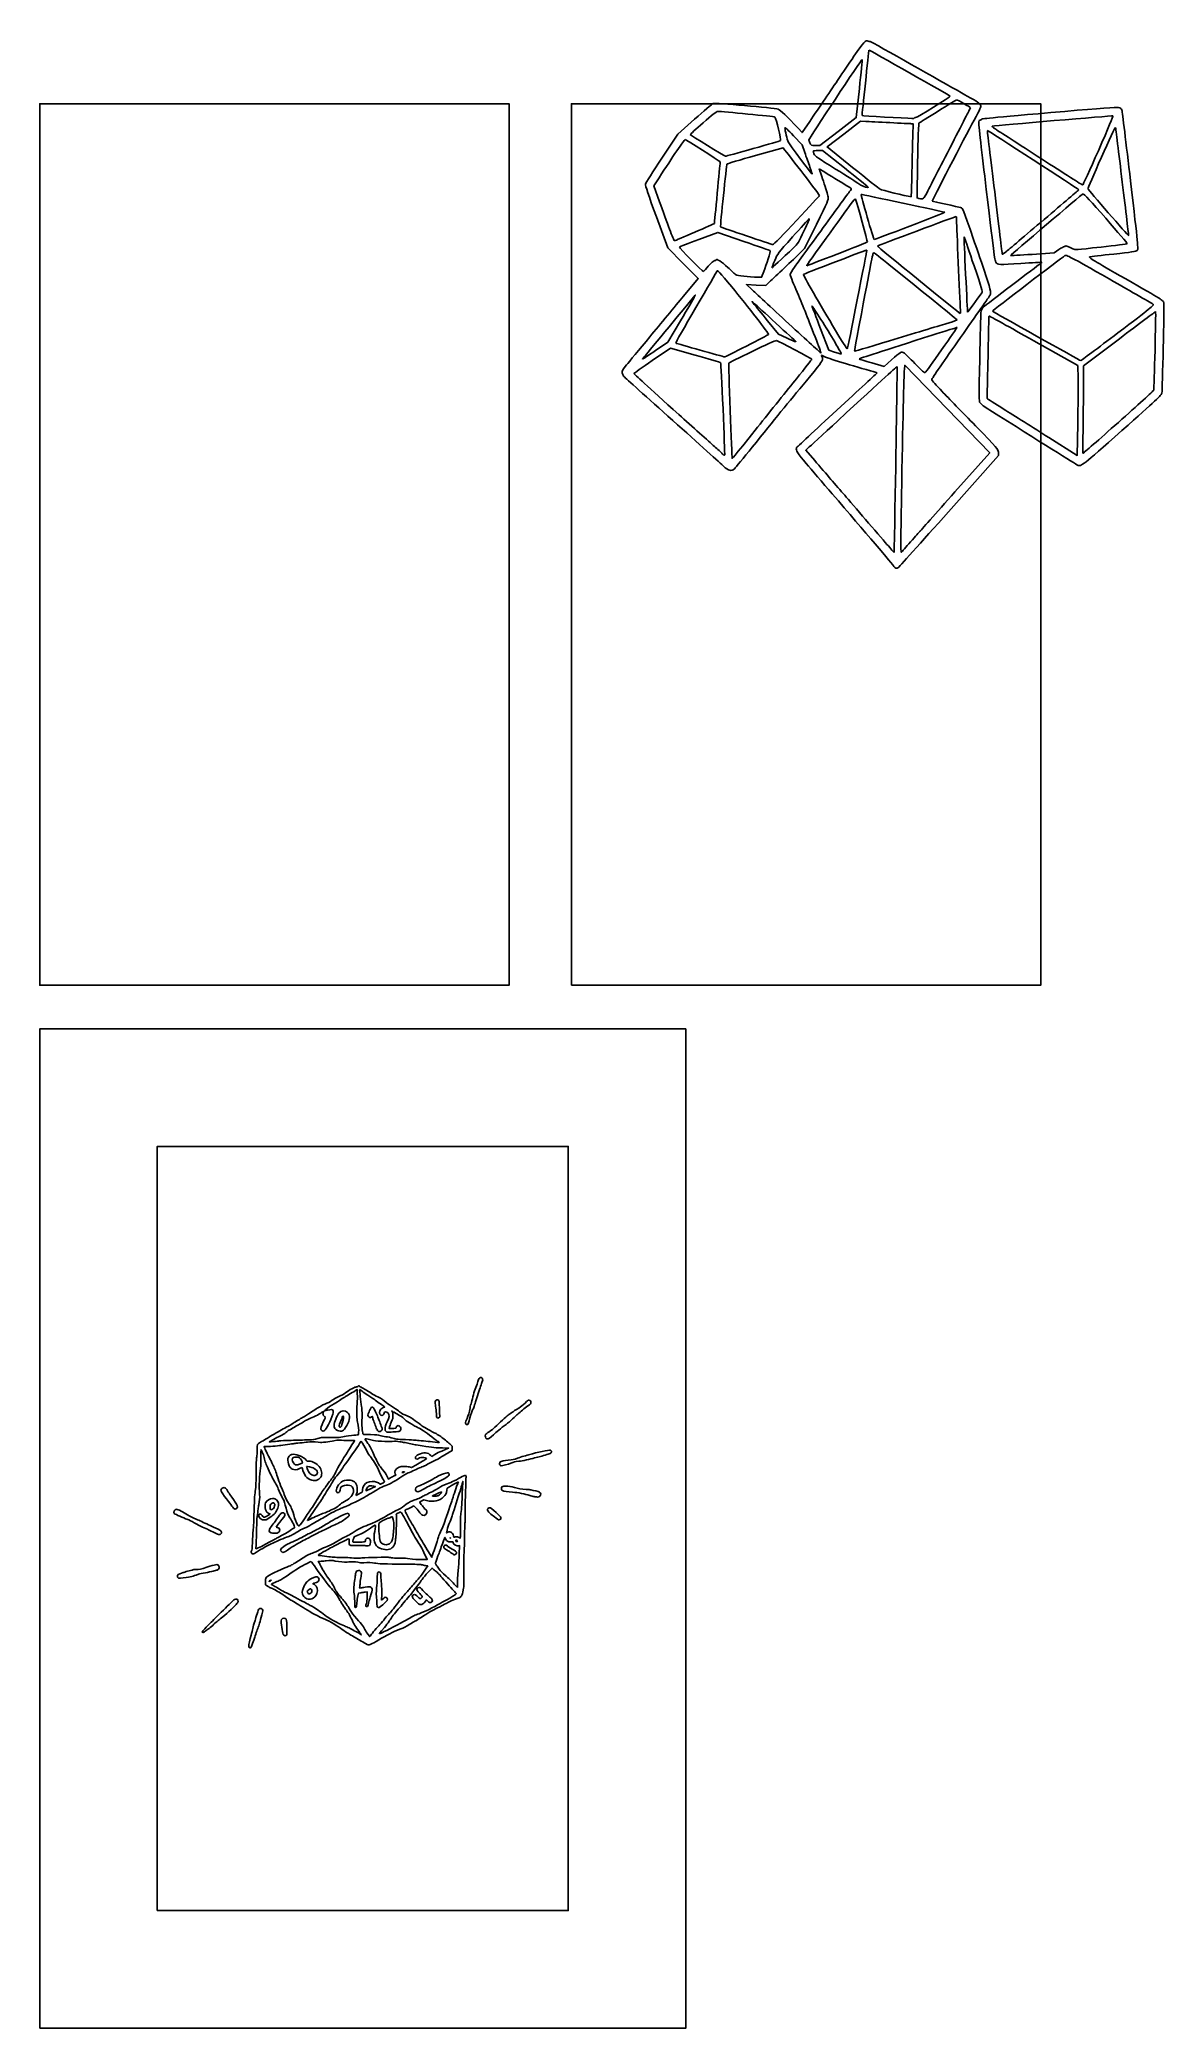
# Model space of a CAD drawing. Extents: x 10 to 201, y 85 to 422.
import ezdxf

# ---------------------------------------------------------------- set-up
doc = ezdxf.new("R2010")
doc.units = 0
doc.layers.add('Layer_1', color=7, linetype='CONTINUOUS')

msp = doc.modelspace()

# ---------------------------------------------------------------- linework, layer by layer
at = {"layer": 'Layer_1', "color": 7}
for points in [[(145.687804, 406.685193), (148.789804, 409.050283), (149.307994, 413.969853)], [(115.748394, 402.143293), (118.448604, 406.236803), (121.315214, 408.765613)], [(140.035434, 403.102663), (139.589764, 404.407783), (138.128904, 405.962473)], [(138.906744, 407.224953), (139.581534, 406.499703), (140.872904, 408.393943)], [(141.843484, 404.320093), (142.585804, 404.320093), (145.687804, 406.685193)], [(150.386654, 408.400993), (149.523814, 408.432293), (146.668904, 406.250563), (143.814014, 404.068823), (148.168864, 400.573143)], [(158.378204, 406.073573), (158.433404, 408.011623), (158.102314, 408.012373)], [(136.602794, 403.599193), (136.352984, 403.915333), (131.642244, 402.596423)], [(146.791604, 400.488843), (143.071944, 403.458743), (142.269484, 403.458743)], [(115.268264, 398.814903), (114.370864, 397.431923), (115.355844, 394.754223)], [(159.155644, 397.743183), (159.124844, 395.411513), (159.432464, 395.325213)], [(119.421054, 378.702853), (121.923784, 381.716353), (119.333234, 384.312443), (116.742674, 386.908513), (114.821174, 392.183273)], [(129.688964, 388.003823), (125.242294, 389.540573), (122.035844, 388.339153)], [(142.039654, 390.907563), (140.008464, 386.785353), (138.984254, 385.793553)], [(178.690874, 385.817653), (182.421754, 386.081013), (183.201374, 386.632043)], [(132.135144, 381.942293), (132.708854, 381.924793), (133.069944, 382.878493)], [(121.240084, 378.540953), (121.427944, 378.910103), (121.118594, 378.531033)], [(133.900254, 381.022823), (133.407184, 380.551483), (131.766054, 380.612983), (130.124914, 380.674483), (131.027744, 379.840953)], [(131.512564, 377.433493), (131.069214, 377.802643), (131.459224, 377.310443)], [(114.645964, 369.465933), (116.776464, 370.911793), (118.914354, 374.541803)], [(133.697844, 374.541803), (135.546464, 372.265353), (136.937844, 371.628163)], [(141.791264, 371.786623), (141.791264, 371.786763)], [(142.729534, 373.188233), (144.135394, 369.558223), (145.108414, 369.230333)], [(121.439294, 368.685883), (117.223604, 369.866063), (114.117774, 367.766953)], [(186.471675, 364.674513), (186.442075, 366.927713), (178.935974, 371.146903)], [(193.483985, 371.493323), (187.364935, 366.860223), (187.364565, 361.749073)], [(151.421794, 367.394313), (153.531384, 366.779483), (154.788894, 367.908143)], [(165.548964, 345.456983), (171.472304, 352.118443), (164.252624, 359.555153), (157.032954, 366.991863), (156.952254, 366.244713)], [(181.520014, 354.686743), (186.318995, 351.660133), (186.410095, 357.040733)], [(193.306745, 357.269143), (193.307025, 357.269143)], [(140.623764, 352.936573), (140.190904, 352.557623), (141.721084, 350.790233)], [(172.935264, 352.200263), (172.970164, 351.664963), (164.447784, 342.100213)], [(155.480134, 332.541147), (155.480184, 332.540877)], [(64.01205, 192.25491), (63.97795, 193.0276), (63.78616, 192.89684)], [(58.22271, 189.11746), (58.29141, 189.28181), (58.1434, 189.20661)], [(58.62595, 189.54557), (58.46986, 189.3813), (58.92501, 189.49688)], [(69.98271, 189.30707), (69.87377, 189.37847), (69.97317, 189.17956)], [(66.6234, 188.18037), (66.5652, 188.44436), (66.45017, 188.35386)], [(69.53611, 185.78249), (69.04584, 185.75339), (68.89646, 185.88686)], [(69.45782, 186.59019), (69.41142, 186.42081), (69.62634, 186.40511)], [(77.52982, 188.25549), (77.52966, 188.25549)], [(47.87387, 182.35917), (47.6767, 182.77477), (47.6268, 182.39145)], [(49.8283, 184.17001), (49.82837, 184.16969)], [(57.27825, 184.68235), (57.90293, 184.85926), (59.4762, 184.86326)], [(77.737, 184.1795), (77.73705, 184.17928)], [(79.23457, 182.93435), (79.5122, 183.05771), (78.47107, 183.08311)], [(54.37115, 180.41705), (54.72626, 180.58912), (54.64876, 180.80545)], [(72.83466, 179.85452), (73.23686, 179.76832), (73.55189, 179.94846)], [(76.50449, 181.83105), (76.68957, 181.65083), (77.21122, 181.99028)], [(65.54109, 175.98987), (65.51069, 175.81658), (65.87136, 175.98392)], [(68.3253, 177.13314), (68.65394, 177.35168), (68.43919, 177.68284)], [(69.09558, 178.23323), (69.31056, 177.80469), (69.55277, 177.94667)], [(70.16854, 178.27745), (70.54211, 178.46615), (70.45771, 178.63163)], [(70.16854, 178.27735), (70.16854, 178.27745)], [(79.64941, 176.50175), (79.27761, 176.23881), (79.22221, 175.91571)], [(74.00231, 172.84999), (73.62868, 173.23901), (73.1, 172.98277)], [(75.75838, 174.1598), (75.33618, 174.2572), (74.96018, 174.08076)], [(49.00938, 171.74629), (49.19443, 171.91041), (49.00748, 171.96641)], [(54.1687, 169.91216), (54.16872, 169.91204)], [(68.03156, 170.55814), (67.7026, 170.35446), (67.6729, 170.07077)], [(70.89952, 171.98775), (70.61588, 171.84088), (70.65548, 171.6292)], [(81.547, 169.56937), (81.54686, 169.56932)], [(47.15554, 166.09719), (47.15564, 166.09714)], [(69.29784, 166.72449), (69.29794, 166.72452)], [(79.82145, 167.82109), (79.82145, 167.82099)], [(80.27007, 166.99931), (80.21507, 167.15143), (79.86364, 167.14643)], [(81.36863, 166.15426), (81.39543, 166.51041), (81.2296, 166.46461)], [(57.87187, 163.83664), (57.37807, 163.80824), (57.56219, 163.50747)], [(75.60387, 164.16866), (75.90632, 164.15866), (75.31161, 165.34852)], [(75.72758, 162.69572), (75.96867, 163.06777), (75.6119, 163.12157)], [(76.98511, 162.45227), (76.72536, 162.67291), (76.05861, 161.99129)], [(76.29627, 165.143), (76.68958, 164.53769), (76.75368, 164.75143)], [(56.64182, 160.09849), (56.48214, 160.03179), (56.72874, 159.88411)], [(64.42283, 159.47207), (64.39673, 159.30028), (64.64344, 159.32638)], [(81.04612, 160.48853), (81.04618, 160.48834)], [(55.45927, 157.47111), (55.45876, 157.47103)], [(64.61245, 158.49327), (64.24226, 158.44077), (64.1154, 157.95491)], [(65.68936, 157.84154), (65.70866, 158.63047), (65.34564, 158.58817)], [(75.98496, 157.0779), (75.75704, 157.28829), (75.62176, 157.08706)], [(65.82402, 151.4565), (66.12814, 151.04308), (66.22634, 151.17834)], [(66.78725, 151.89039), (66.78725, 151.89028)]]:
    msp.add_lwpolyline(points, dxfattribs=at)
for points in [[(10.062612, 261.67482), (89.798704, 261.67482), (89.798704, 411.410912), (10.062612, 411.410912), (10.062612, 261.67482), (89.798697, 261.67482), (89.798697, 411.410908), (10.06261, 411.410908)], [(100.38213, 261.67479), (180.118219, 261.67479), (180.118219, 411.410889), (100.38213, 411.410889)], [(158.694134, 408.992153)], [(131.286524, 403.781393)], [(189.912045, 403.428733)], [(140.907084, 400.633383)], [(158.248134, 399.859493)], [(150.691434, 397.350983)], [(160.940254, 396.598693)], [(193.979875, 398.106053)], [(121.331374, 389.560713)], [(138.657094, 391.597383)], [(157.901194, 390.618363)], [(180.720154, 391.762013)], [(138.172004, 386.969923)], [(145.525164, 385.855223)], [(170.100804, 379.299563)], [(148.950224, 378.079513)], [(166.474754, 376.356713)], [(155.897224, 371.581193)], [(193.226325, 372.475803)], [(114.645964, 369.465933)], [(130.134204, 370.250383)], [(138.446104, 371.075693)], [(146.266004, 368.932303)], [(163.290734, 369.619763)], [(186.471595, 364.674513)], [(126.147404, 359.616183)], [(132.012144, 356.453333)], [(186.380545, 350.021533)], [(155.361434, 342.548583)], [(158.023224, 337.011291)], [(10.063201, 84.531012), (119.799062, 84.531012), (119.799062, 254.266726), (10.063201, 254.266726)], [(30.015176, 104.499932), (30.015176, 234.297832), (99.847088, 234.297832), (99.847088, 104.499932)], [(60.63301, 186.06002)], [(61.30386, 186.79478)], [(67.49543, 185.98444)], [(82.42458, 187.17371)], [(86.03145, 184.65224)], [(54.37113, 180.41705)], [(88.25183, 180.19955)], [(56.3065, 177.61277)], [(56.93738, 178.4828)], [(66.57906, 176.30133)], [(71.93652, 178.94646)], [(74.138, 175.67471)], [(43.0337, 172.78991)], [(49.47863, 172.64796)], [(77.80531, 175.02038)], [(94.04175, 174.82047)], [(47.91695, 170.88654)], [(55.889, 170.93534)], [(87.32471, 171.39469)], [(40.25002, 168.45211)], [(49.38878, 168.66731)], [(77.22236, 166.19139)], [(81.00756, 167.29041)], [(46.08036, 165.17341)], [(51.12763, 165.4783)], [(75.6039, 164.16864)], [(80.34511, 165.01487)], [(33.55074, 161.03471)], [(49.24655, 160.52829)], [(56.21407, 158.51032)], [(63.59954, 156.04941)], [(67.45819, 156.05748)], [(74.51475, 156.56121)], [(37.6896, 151.73899)], [(45.67414, 149.18864)], [(51.50274, 151.30575)], [(64.44458, 151.70854)], [(65.39468, 149.88414)], [(68.58091, 151.89015)]]:
    msp.add_lwpolyline(points, close=True, dxfattribs=at)
for points in [[(148.393314, 419.469313), (150.024734, 421.871053), (150.397044, 422.265263), (150.820084, 422.038863)], [(149.791524, 418.924053), (149.709724, 419.005853), (140.728714, 405.461613), (140.728714, 405.256523)], [(145.834554, 415.702413), (146.386234, 416.514543), (147.537664, 418.209643), (148.393314, 419.469313)], [(149.307994, 413.969853), (149.592984, 416.675603), (149.810584, 418.904993), (149.791524, 418.924053)], [(150.936254, 420.521043), (150.898054, 420.388273), (149.747064, 409.417583), (149.768724, 409.393393)], [(150.820084, 422.038863), (150.954744, 421.966763), (151.064924, 421.941563), (151.064924, 421.982763)], [(164.746634, 412.707053), (164.653134, 412.796653), (150.945324, 420.552623), (150.936254, 420.521043)], [(151.064924, 421.982763), (151.064924, 422.023963), (151.355624, 421.893063), (151.710934, 421.691873)], [(151.710934, 421.691873), (155.730254, 419.416213), (165.995074, 413.626973), (167.644354, 412.705643)], [(143.497894, 412.256993), (144.231384, 413.339843), (145.282874, 414.890273), (145.834554, 415.702413)], [(140.872904, 408.393943), (141.583154, 409.435773), (142.764394, 411.174133), (143.497894, 412.256993)], [(158.867924, 409.044663), (159.068794, 408.967563), (164.874514, 412.584503), (164.746634, 412.707053)], [(165.810244, 412.072303), (165.754944, 412.072303), (164.342464, 411.208383), (162.671494, 410.152483)], [(168.169044, 410.700443), (168.169044, 410.812373), (166.002624, 412.072303), (165.810244, 412.072303)], [(167.644354, 412.705643), (169.380924, 411.735533), (169.787604, 411.456823), (169.888364, 411.167783)], [(121.315214, 408.765613), (122.891864, 410.156453), (124.292334, 411.353543), (124.427384, 411.425823)], [(125.257024, 410.103133), (125.077384, 410.103373), (124.216584, 409.431933), (122.772844, 408.165433)], [(124.427384, 411.425823), (124.706264, 411.575073), (134.792714, 410.705853), (135.503304, 410.471333)], [(134.963644, 409.146803), (134.888444, 409.224703), (125.982684, 410.102173), (125.257024, 410.103133)], [(135.913934, 405.129413), (136.046444, 405.248163), (135.176424, 408.926193), (134.963644, 409.146803)], [(135.503304, 410.471333), (135.874324, 410.348883), (136.992594, 409.282213), (138.906744, 407.224953)], [(149.768724, 409.393393), (149.794924, 409.363993), (157.023784, 408.934053), (158.232694, 408.889863)], [(158.232694, 408.889863), (158.486484, 408.879863), (158.694134, 408.926563), (158.694134, 408.992153)], [(158.694134, 408.992163), (158.694134, 409.057763), (158.772334, 409.081263), (158.867924, 409.044663)], [(162.671494, 410.152483), (161.000524, 409.096583), (159.566794, 408.207123), (159.485404, 408.175883)], [(165.763474, 405.981273), (166.632454, 407.673233), (167.529204, 409.401873), (167.756244, 409.822703)], [(167.756244, 409.822703), (167.983284, 410.243553), (168.169044, 410.638533), (168.169044, 410.700443)], [(169.888364, 411.167783), (169.999654, 410.848523), (169.895364, 410.601353), (168.798814, 408.582683)], [(169.822294, 408.626903), (169.916894, 408.626903), (170.012734, 408.680603), (170.035294, 408.746143)], [(170.035294, 408.746143), (170.078694, 408.872073), (170.633524, 408.925273), (184.207694, 410.104973)], [(192.360685, 409.339943), (192.230645, 409.369343), (172.762364, 407.720863), (171.922024, 407.609243)], [(184.207694, 410.104973), (190.136025, 410.620183), (192.959355, 410.820703), (193.309755, 410.751413)], [(189.912045, 403.428733), (191.661395, 407.368423), (192.468005, 409.315633), (192.360685, 409.339943)], [(193.309755, 410.751413), (193.733635, 410.667613), (193.833775, 410.590363), (193.914695, 410.284953)], [(193.914695, 410.284953), (193.967995, 410.083663), (194.623835, 404.691273), (195.372035, 398.301883)], [(119.697344, 405.304503), (119.578714, 405.304503), (117.559894, 402.346523), (115.268264, 398.814903)], [(125.612864, 401.570033), (125.496184, 401.742033), (119.853174, 405.304503), (119.697344, 405.304503)], [(120.559424, 406.165853), (120.552424, 406.069853), (126.373834, 402.489203), (126.549054, 402.481333)], [(122.772844, 408.165433), (121.557754, 407.099493), (120.561704, 406.199703), (120.559424, 406.165853)], [(138.128904, 405.962473), (137.143104, 407.011593), (136.668024, 407.440123), (136.668024, 407.280253)], [(136.668024, 407.280253), (136.668024, 406.883023), (137.034604, 405.273523), (137.200854, 404.940733)], [(154.510364, 408.191443), (152.716894, 408.289443), (150.861224, 408.383793), (150.386654, 408.400993)], [(158.102314, 408.012373), (157.920194, 408.012753), (156.303834, 408.093373), (154.510364, 408.191443)], [(158.248174, 399.859503), (158.289274, 402.211313), (158.347774, 405.007643), (158.378204, 406.073573)], [(159.485404, 408.175883), (159.342294, 408.120883), (159.257344, 405.433383), (159.155644, 397.743183)], [(168.798814, 408.582683), (167.132364, 405.515233), (161.600094, 394.845343), (161.676094, 394.845343)], [(162.913364, 400.443993), (163.611944, 401.797563), (164.894494, 404.289333), (165.763474, 405.981273)], [(170.872334, 396.807033), (170.121854, 402.995713), (169.539894, 408.186923), (169.579074, 408.343043)], [(169.579074, 408.343043), (169.618274, 408.499163), (169.727714, 408.626903), (169.822294, 408.626903)], [(171.047174, 406.856563), (171.039174, 406.849563), (171.604454, 402.163663), (172.302074, 396.444873)], [(186.594415, 396.797813), (186.618115, 396.860613), (171.093724, 406.904493), (171.047174, 406.856563)], [(171.922024, 407.609243), (171.739334, 407.584943), (171.882024, 407.443873), (172.475754, 407.061603)], [(172.475754, 407.061603), (172.915654, 406.778383), (176.404144, 404.528013), (180.227944, 402.060783)], [(192.822385, 407.389703), (192.792685, 407.487603), (191.716145, 405.197293), (190.430075, 402.300293)], [(193.979875, 398.106053), (193.372955, 403.114233), (192.852095, 407.291863), (192.822385, 407.389703)], [(112.973934, 397.753913), (113.014734, 397.916643), (114.263284, 399.891873), (115.748394, 402.143293)], [(126.549054, 402.481333), (126.634754, 402.478333), (128.766604, 403.062513), (131.286524, 403.781393)], [(131.642244, 402.596423), (129.051334, 401.871013), (126.887574, 401.228413), (126.833924, 401.168393)], [(131.286524, 403.781393), (133.806444, 404.500273), (135.888784, 405.106873), (135.913934, 405.129413)], [(142.542924, 395.811873), (142.565724, 395.872073), (138.584884, 401.090753), (136.602794, 403.599193)], [(137.200854, 404.940733), (137.400274, 404.541583), (141.235994, 399.372143), (141.291534, 399.427673)], [(140.907084, 400.633383), (140.672784, 401.273683), (140.280544, 402.384853), (140.035434, 403.102663)], [(140.728714, 405.256523), (140.728714, 405.231823), (140.812514, 405.010933), (140.914934, 404.765793)], [(140.914934, 404.765793), (141.099784, 404.323383), (141.106664, 404.320093), (141.843484, 404.320093)], [(142.269484, 403.458743), (141.828114, 403.458743), (141.467004, 403.411543), (141.467004, 403.353973)], [(141.467004, 403.353973), (141.467004, 403.296373), (141.527104, 403.076943), (141.600524, 402.866283)], [(141.600524, 402.866283), (141.714404, 402.539623), (142.252934, 402.163933), (145.261284, 400.312443)], [(180.227944, 402.060783), (184.051754, 399.593553), (187.208015, 397.570153), (187.241855, 397.564353)], [(187.241855, 397.564353), (187.275755, 397.558353), (188.477285, 400.197523), (189.912045, 403.428733)], [(190.430075, 402.300293), (189.143995, 399.403273), (188.108175, 396.984273), (188.128235, 396.924743)], [(125.157074, 396.198743), (125.406074, 398.939703), (125.628684, 401.242703), (125.651764, 401.316503)], [(125.651764, 401.316503), (125.674864, 401.390303), (125.656764, 401.504423), (125.612864, 401.570033)], [(126.833924, 401.168393), (126.734524, 401.057193), (125.651714, 390.552803), (125.733334, 390.491913)], [(141.291534, 399.427673), (141.314334, 399.450573), (141.141374, 399.993083), (140.907084, 400.633383)], [(142.489654, 400.333853), (142.476854, 400.323853), (142.798394, 399.375283), (143.204234, 398.226303)], [(145.158534, 398.711883), (143.703474, 399.614103), (142.502454, 400.343993), (142.489654, 400.333853)], [(147.920484, 397.027003), (147.856484, 397.051503), (146.613614, 397.809653), (145.158534, 398.711883)], [(145.261284, 400.312443), (147.201274, 399.118483), (148.988494, 397.984883), (149.232874, 397.793343)], [(150.691434, 397.351043), (150.592334, 397.443343), (148.837404, 398.855393), (146.791604, 400.488843)], [(148.168864, 400.573143), (150.564024, 398.650513), (152.658954, 396.988843), (152.824234, 396.880543)], [(158.095314, 395.594913), (158.138214, 395.588913), (158.206994, 397.507703), (158.248134, 399.859493)], [(160.940224, 396.598663), (161.326874, 397.360043), (162.214794, 399.090443), (162.913364, 400.443993)], [(114.821174, 392.183273), (113.476814, 395.873673), (112.921964, 397.546883), (112.973934, 397.753913)], [(124.668884, 391.083083), (124.688384, 391.155683), (124.908074, 393.457793), (125.157074, 396.198743)], [(138.657094, 391.597383), (140.777804, 393.871773), (142.526434, 395.768283), (142.542924, 395.811873)], [(144.006474, 395.583493), (144.067074, 395.062253), (143.951774, 394.787943), (142.039654, 390.907563)], [(143.165014, 390.353823), (145.428254, 393.467013), (147.450294, 396.232043), (147.658424, 396.498333)], [(143.204234, 398.226303), (143.610054, 397.077303), (143.971074, 395.888043), (144.006474, 395.583493)], [(147.658424, 396.498333), (147.866564, 396.764653), (147.984484, 397.002533), (147.920484, 397.027003)], [(148.654834, 395.207103), (148.616334, 395.318903), (148.288734, 394.961623), (147.768204, 394.239833)], [(150.666644, 387.928313), (150.695744, 388.015913), (148.923004, 394.429953), (148.654834, 395.207103)], [(149.232874, 397.793343), (149.642864, 397.472003), (150.253504, 397.221163), (150.691434, 397.194193)], [(149.606774, 396.005673), (149.522974, 395.934373), (151.725554, 388.323493), (151.829964, 388.323493)], [(163.818154, 392.961503), (163.748354, 393.031203), (149.658244, 396.049463), (149.606774, 396.005673)], [(150.691434, 397.194193), (150.849644, 397.184193), (150.849644, 397.204193), (150.691434, 397.350983)], [(152.824234, 396.880543), (153.041954, 396.737903), (157.176964, 395.729353), (158.095314, 395.594913)], [(159.432464, 395.325213), (160.171874, 395.117743), (160.200424, 395.141873), (160.940254, 396.598693)], [(172.499484, 384.472293), (172.327054, 384.805913), (172.334544, 384.749133), (170.872334, 396.807033)], [(172.302074, 396.444873), (172.999684, 390.726093), (173.573324, 385.971133), (173.576834, 385.878313)], [(187.312695, 396.105213), (187.103515, 395.977503), (175.079004, 385.746893), (175.013494, 385.640893)], [(180.720154, 391.762013), (183.934854, 394.488953), (186.578275, 396.755053), (186.594415, 396.797813)], [(191.175945, 391.941213), (188.736145, 394.736503), (187.410745, 396.165093), (187.312695, 396.105213)], [(188.128235, 396.924743), (188.170935, 396.797893), (195.030255, 388.930783), (195.061925, 388.972253)], [(195.061925, 388.972253), (195.073725, 388.987753), (194.586785, 393.097893), (193.979875, 398.106053)], [(195.372035, 398.301883), (196.682335, 387.112413), (196.724195, 386.677213), (196.509275, 386.478843)], [(115.355844, 394.754223), (115.897584, 393.281493), (116.664594, 391.176493), (117.060294, 390.076423)], [(140.749754, 391.830443), (140.620504, 391.695083), (139.366004, 390.318093), (137.961974, 388.770463)], [(139.937424, 389.861623), (140.513444, 391.079833), (140.878984, 391.965793), (140.749754, 391.830443)], [(147.768204, 394.239833), (147.314224, 393.610293), (145.461544, 391.047783), (143.651164, 388.545323)], [(165.768774, 392.261113), (165.640824, 392.261113), (152.476844, 387.311943), (152.399724, 387.234853)], [(157.901194, 390.618363), (161.182074, 391.880543), (163.844704, 392.934963), (163.818154, 392.961503)], [(161.676094, 394.845343), (161.771394, 394.845343), (166.175404, 393.860733), (166.504924, 393.765753)], [(165.831074, 391.415583), (165.831074, 391.880633), (165.803074, 392.261113), (165.768774, 392.261113)], [(166.504924, 393.765753), (166.904744, 393.650533), (166.850054, 393.784653), (168.723984, 388.323643)], [(194.825525, 387.621663), (194.861025, 387.657063), (193.218645, 389.600883), (191.175945, 391.941213)], [(117.060294, 390.076423), (117.456004, 388.976353), (117.835904, 388.097483), (117.904524, 388.123363)], [(117.904524, 388.123363), (117.973124, 388.149363), (119.515224, 388.796043), (121.331374, 389.560713)], [(121.331344, 389.560713), (123.147504, 390.325363), (124.649394, 391.010433), (124.668884, 391.083083)], [(125.733334, 390.491913), (125.854884, 390.401213), (134.419744, 387.485503), (134.596424, 387.474673)], [(134.596424, 387.474673), (134.715904, 387.467673), (136.406864, 389.184083), (138.657094, 391.597383)], [(137.961974, 388.770463), (135.446984, 385.998253), (135.402104, 385.939193), (134.931154, 384.781723)], [(138.172004, 386.969923), (138.818354, 387.579073), (138.994784, 387.868053), (139.937424, 389.861623)], [(138.289704, 383.656523), (138.707894, 384.226853), (140.901784, 387.240643), (143.165014, 390.353823)], [(143.651164, 388.545323), (140.636374, 384.378043), (140.296344, 383.893013), (140.390314, 383.893983)], [(151.829964, 388.323493), (151.888264, 388.323493), (154.620304, 389.356183), (157.901194, 390.618363)], [(166.474774, 376.356713), (166.354644, 378.478703), (165.831074, 390.727253), (165.831074, 391.415583)], [(167.105574, 388.777643), (167.078274, 388.750443), (167.195774, 385.891543), (167.366454, 382.424623)], [(167.239074, 388.483033), (167.192974, 388.672293), (167.132804, 388.804873), (167.105574, 388.777643)], [(168.799284, 383.852433), (167.987364, 386.210003), (167.285274, 388.293773), (167.239074, 388.483033)], [(174.229214, 386.256763), (174.584534, 386.557733), (177.505454, 389.035103), (180.720154, 391.762013)], [(118.745924, 387.054263), (118.656524, 386.964863), (122.630234, 382.909293), (122.807104, 382.909263)], [(122.035844, 388.339153), (120.272274, 387.678353), (118.791814, 387.100163), (118.745924, 387.054263)], [(124.978204, 384.863533), (124.978204, 385.176353), (125.946034, 384.558553), (126.944564, 383.608313)], [(134.180884, 386.421813), (134.155984, 386.446713), (132.134644, 387.158613), (129.688964, 388.003823)], [(133.069944, 382.878493), (133.526544, 384.084423), (134.240654, 386.362043), (134.180884, 386.421813)], [(134.453114, 383.551823), (134.453114, 383.503023), (136.081454, 384.999723), (138.172004, 386.969923)], [(138.984254, 385.793553), (138.420954, 385.248043), (137.157544, 384.057533), (136.176684, 383.147953)], [(140.390314, 383.893983), (140.407314, 383.894103), (142.717934, 384.776703), (145.525164, 385.855223)], [(150.576844, 386.496663), (150.571844, 386.588563), (150.813704, 386.677183), (144.604804, 384.301383)], [(145.525164, 385.855223), (148.332404, 386.933723), (150.646074, 387.866623), (150.666644, 387.928313)], [(148.950224, 378.079513), (149.847104, 382.664693), (150.579094, 386.452413), (150.576844, 386.496663)], [(151.747134, 386.097813), (151.622444, 386.119513), (151.482304, 385.425863), (149.645384, 375.694043)], [(163.170694, 376.959773), (153.778994, 384.538363), (151.852484, 386.079423), (151.747134, 386.097813)], [(152.399724, 387.234853), (152.330624, 387.165753), (166.278874, 375.787203), (166.446354, 375.776193)], [(168.723984, 388.323643), (169.107174, 387.206963), (169.914274, 384.862453), (170.517544, 383.113623)], [(184.233015, 385.604953), (183.486044, 385.128523), (171.868234, 376.215783), (171.922904, 376.161113)], [(173.576834, 385.878313), (173.580834, 385.780113), (173.853414, 385.938413), (174.229214, 386.256763)], [(175.013494, 385.640893), (174.984094, 385.593393), (176.638884, 385.672793), (178.690874, 385.817653)], [(183.201374, 386.632043), (183.630174, 386.935063), (184.050224, 387.158123), (184.134814, 387.127753)], [(184.134814, 387.127753), (184.219414, 387.097453), (184.288635, 387.129753), (184.288635, 387.200253)], [(191.751805, 381.639683), (184.959785, 385.518073), (184.487405, 385.767213), (184.233015, 385.604953)], [(184.288635, 387.200253), (184.288635, 387.349063), (185.009235, 387.115853), (185.589385, 386.779233)], [(185.589385, 386.779233), (185.957255, 386.565783), (186.083555, 386.573173), (190.364175, 387.058623)], [(188.460375, 385.390163), (188.186555, 385.320463), (189.062605, 384.781963), (194.570265, 381.634573)], [(192.533095, 385.872203), (190.468915, 385.651823), (188.636195, 385.434923), (188.460375, 385.390163)], [(190.364175, 387.058623), (192.782485, 387.332853), (194.790095, 387.586243), (194.825525, 387.621663)], [(196.509275, 386.478843), (196.334485, 386.317513), (195.473005, 386.186073), (192.533095, 385.872203)], [(125.099734, 382.940013), (125.098974, 382.889313), (123.501944, 380.134453), (121.550944, 376.818233)], [(122.807104, 382.909263), (122.865004, 382.909263), (123.030284, 383.061533), (123.174314, 383.247653)], [(123.174314, 383.247653), (123.783904, 384.035343), (124.535684, 384.755013), (124.748934, 384.755013)], [(124.748934, 384.755013), (124.875024, 384.755013), (124.978204, 384.803913), (124.978204, 384.863533)], [(127.622364, 380.294423), (125.588964, 382.743063), (125.104824, 383.250793), (125.099734, 382.940013)], [(126.944564, 383.608313), (127.566854, 383.016143), (128.200254, 382.450203), (128.352124, 382.350703)], [(128.352124, 382.350703), (128.602994, 382.186323), (130.362444, 381.996363), (132.135144, 381.942293)], [(136.176684, 383.147953), (135.195844, 382.238373), (134.171434, 381.282053), (133.900254, 381.022823)], [(134.931154, 384.781723), (134.668234, 384.135563), (134.453114, 383.582103), (134.453114, 383.551823)], [(137.529394, 382.413423), (137.529394, 382.526813), (137.871534, 383.086203), (138.289704, 383.656523)], [(138.524674, 379.881913), (137.977264, 381.160863), (137.529394, 382.300053), (137.529394, 382.413423)], [(139.823914, 382.415013), (139.725614, 382.324013), (142.584884, 377.324613), (145.276844, 372.880623)], [(144.604804, 384.301383), (142.033044, 383.317303), (139.881644, 382.468433), (139.823914, 382.415013)], [(167.366454, 382.424623), (167.537164, 378.957693), (167.676844, 376.064213), (167.676844, 375.994673)], [(170.100804, 379.299563), (170.260284, 379.542753), (170.146904, 379.939553), (168.799284, 383.852433)], [(170.424264, 376.875733), (170.835284, 377.248113), (179.493124, 383.852063), (180.040464, 384.210683)], [(170.517544, 383.113623), (171.594144, 379.992663), (171.745304, 379.323233), (171.483804, 378.834593)], [(176.746924, 384.268993), (173.118384, 384.003413), (172.732254, 384.021893), (172.499484, 384.472293)], [(180.305564, 384.472393), (180.276264, 384.501693), (178.674944, 384.410093), (176.746924, 384.268993)], [(180.040464, 384.210683), (180.215514, 384.325413), (180.334804, 384.443163), (180.305564, 384.472393)], [(121.118594, 378.531033), (120.448584, 377.709983), (113.465154, 369.273313), (112.952944, 368.666113)], [(113.718984, 371.825403), (115.478624, 373.950593), (118.044544, 377.045433), (119.421054, 378.702853)], [(118.914354, 374.541803), (120.090184, 376.538293), (121.136764, 378.337903), (121.240084, 378.540953)], [(133.863174, 372.189153), (133.982294, 372.295633), (130.385364, 376.967213), (127.622364, 380.294423)], [(131.027744, 379.840953), (131.524304, 379.382523), (134.365144, 376.759523), (137.340724, 374.012073)], [(141.791264, 371.786763), (140.407774, 375.383653), (139.712464, 377.106753), (138.524674, 379.881913)], [(171.483804, 378.834593), (171.412004, 378.700363), (169.160494, 375.478533), (166.480554, 371.674973)], [(167.676844, 375.994673), (167.676844, 375.891083), (169.458834, 378.320653), (170.100804, 379.299563)], [(199.220515, 377.339423), (199.098775, 377.428423), (195.737845, 379.363563), (191.751805, 381.639683)], [(194.570265, 381.634573), (200.748505, 378.103973), (201.001565, 377.945243), (201.044495, 377.573903)], [(121.550944, 376.818233), (119.568134, 373.447953), (118.062824, 370.764203), (118.137794, 370.733073)], [(131.459224, 377.310443), (131.673724, 377.039723), (132.681104, 375.793833), (133.697844, 374.541803)], [(135.142564, 374.121213), (133.389904, 375.739933), (131.756394, 377.230453), (131.512564, 377.433493)], [(144.833384, 371.424083), (143.487344, 373.717533), (141.123624, 377.408963), (141.261174, 377.002813)], [(141.261174, 377.002813), (141.295574, 376.901243), (141.956334, 375.184743), (142.729534, 373.188233)], [(147.254184, 369.746713), (147.290184, 369.744713), (148.053324, 373.494323), (148.950224, 378.079513)], [(149.645384, 375.694043), (148.403094, 369.112503), (148.448564, 369.373653), (148.544934, 369.373653)], [(165.922414, 374.683333), (165.905914, 374.727333), (164.667744, 375.751743), (163.170694, 376.959773)], [(166.446354, 375.776193), (166.480254, 375.774193), (166.492954, 376.035203), (166.474754, 376.356713)], [(169.753494, 368.056543), (169.832494, 371.995683), (169.927864, 375.511893), (169.965494, 375.870353)], [(169.965494, 375.870353), (170.020994, 376.399293), (170.107464, 376.588723), (170.424264, 376.875733)], [(171.359474, 375.329383), (171.320774, 375.309283), (171.277274, 374.417723), (171.262874, 373.348353)], [(178.935974, 371.146903), (174.807614, 373.467453), (171.398194, 375.349583), (171.359474, 375.329383)], [(171.922904, 376.161113), (172.047664, 376.036363), (186.812445, 367.774043), (186.910635, 367.774043)], [(193.226325, 372.475803), (198.808795, 376.698693), (199.419315, 377.194063), (199.220515, 377.339423)], [(199.639005, 376.090453), (199.619205, 376.110253), (196.849465, 374.041543), (193.483985, 371.493323)], [(199.320975, 362.775673), (199.400475, 363.029623), (199.710695, 376.018783), (199.639005, 376.090453)], [(201.044495, 377.573903), (201.105395, 377.046893), (200.794135, 362.767373), (200.710885, 362.270373)], [(109.743224, 367.037183), (110.170264, 367.545533), (111.959354, 369.700223), (113.718984, 371.825403)], [(130.134204, 370.250383), (132.137384, 371.274013), (133.815404, 372.146443), (133.863174, 372.189153)], [(138.446104, 371.075693), (138.381804, 371.131993), (136.895214, 372.502483), (135.142564, 374.121213)], [(136.937844, 371.628163), (138.293724, 371.007243), (138.690024, 370.862083), (138.446104, 371.075693)], [(137.340724, 374.012073), (140.316314, 371.264623), (142.768074, 369.033913), (142.789084, 369.054923)], [(142.789084, 369.054923), (142.810084, 369.075823), (142.361074, 370.305193), (141.791264, 371.786623)], [(145.276844, 372.880623), (146.973144, 370.080293), (147.180874, 369.751063), (147.254184, 369.746713)], [(148.544934, 369.373653), (148.580134, 369.373653), (151.888674, 370.367063), (155.897224, 371.581193)], [(161.702034, 372.097223), (153.426394, 369.461513), (149.226204, 368.095153), (149.268804, 368.052543)], [(155.897224, 371.581193), (159.905764, 372.795343), (163.808004, 373.972023), (164.568854, 374.196023)], [(166.480554, 371.674973), (163.800604, 367.871423), (161.602934, 364.669183), (161.596844, 364.558883)], [(165.905514, 373.400173), (165.890914, 373.415373), (163.999314, 372.828883), (161.702034, 372.097223)], [(163.290734, 369.619763), (164.743494, 371.683933), (165.920134, 373.385113), (165.905514, 373.400173)], [(164.568854, 374.196023), (165.329714, 374.420033), (165.938814, 374.639323), (165.922414, 374.683333)], [(171.262874, 373.348353), (171.248474, 372.278973), (171.182374, 369.139223), (171.115994, 366.371133)], [(186.910635, 367.774043), (186.965735, 367.774043), (189.807785, 369.889833), (193.226325, 372.475803)], [(112.952944, 368.666113), (112.653224, 368.310813), (112.432164, 368.020103), (112.461714, 368.020103)], [(112.461714, 368.020103), (112.491214, 368.020103), (113.474184, 368.670723), (114.645964, 369.465933)], [(118.137794, 370.733073), (118.318844, 370.657973), (126.240774, 368.417503), (126.381154, 368.401723)], [(125.739554, 367.424513), (125.692954, 367.469113), (123.757914, 368.036783), (121.439294, 368.685883)], [(126.381154, 368.401723), (126.442154, 368.394723), (128.131044, 369.226763), (130.134204, 370.250383)], [(131.071094, 369.317863), (128.913224, 368.263293), (127.128914, 367.381663), (127.105944, 367.358703)], [(135.217454, 371.176953), (135.087494, 371.210953), (133.357514, 370.435283), (131.071094, 369.317863)], [(141.218454, 368.000483), (141.215454, 368.093183), (135.557764, 371.087973), (135.217454, 371.176953)], [(142.891864, 368.651343), (142.850364, 368.584243), (142.872764, 368.494643), (142.941564, 368.452133)], [(143.118264, 368.566543), (143.030364, 368.686883), (142.935744, 368.722223), (142.891864, 368.651343)], [(142.941564, 368.452133), (143.010364, 368.409533), (143.066624, 368.212773), (143.066624, 368.014713)], [(151.218764, 366.044933), (147.306224, 367.122433), (143.251234, 368.384713), (143.118264, 368.566543)], [(146.266004, 368.932303), (146.266004, 368.960203), (145.621334, 370.081553), (144.833384, 371.424083)], [(145.108414, 369.230333), (146.135554, 368.884183), (146.266004, 368.850613), (146.266004, 368.932303)], [(154.788894, 367.908143), (156.273414, 369.240613), (156.481554, 369.359323), (156.874084, 369.097443)], [(156.874084, 369.097443), (157.029134, 368.994063), (157.875844, 368.166523), (158.755654, 367.258583)], [(160.502344, 365.737253), (160.583144, 365.808453), (161.837974, 367.555583), (163.290734, 369.619763)], [(109.031864, 365.688863), (108.973364, 366.070273), (109.044764, 366.205863), (109.743224, 367.037183)], [(109.377624, 364.998563), (109.223254, 365.144993), (109.067664, 365.455633), (109.031864, 365.688863)], [(117.595104, 357.617453), (113.229864, 361.530633), (109.532004, 364.852133), (109.377624, 364.998563)], [(114.117774, 367.766953), (112.409554, 366.612443), (111.011924, 365.627153), (111.011924, 365.577423)], [(111.011924, 365.577423), (111.011924, 365.501423), (113.321714, 363.391483), (118.641094, 358.608503)], [(126.147404, 359.616183), (125.969604, 363.866103), (125.786074, 367.379853), (125.739554, 367.424513)], [(127.105944, 367.358703), (127.083044, 367.335703), (127.203944, 363.725263), (127.374754, 359.335463)], [(138.614004, 364.678103), (140.047804, 366.460783), (141.219804, 367.955843), (141.218454, 368.000483)], [(143.066624, 368.014713), (143.066624, 367.725833), (142.523894, 367.002923), (140.323794, 364.361203)], [(145.474424, 359.345013), (149.224494, 362.796593), (152.293344, 365.649363), (152.294094, 365.684513)], [(155.711794, 366.736673), (155.665094, 366.783373), (153.709584, 364.999233), (145.654044, 357.560773)], [(149.268804, 368.052543), (149.292704, 368.028643), (150.261504, 367.732483), (151.421794, 367.394313)], [(152.294094, 365.684513), (152.294844, 365.719613), (151.810934, 365.881843), (151.218764, 366.044933)], [(155.361434, 342.548583), (155.595074, 355.386083), (155.758804, 366.689663), (155.711794, 366.736673)], [(156.952254, 366.244713), (156.868754, 365.471413), (156.678704, 356.953643), (156.475874, 344.886533)], [(158.755654, 367.258583), (159.935064, 366.041503), (160.393944, 365.641813), (160.502344, 365.737253)], [(169.805094, 360.596663), (169.628384, 360.866343), (169.623514, 361.570993), (169.753494, 368.056543)], [(171.115994, 366.371133), (171.049594, 363.603043), (171.010024, 361.324643), (171.027994, 361.307993)], [(140.323794, 364.361203), (137.216024, 360.629653), (134.956214, 357.860373), (131.109034, 353.069003)], [(132.012144, 356.453333), (134.209374, 359.194283), (137.180214, 362.895443), (138.614004, 364.678103)], [(161.596844, 364.558883), (161.590844, 364.448543), (162.388674, 363.532593), (163.370014, 362.523323)], [(163.370014, 362.523323), (164.351334, 361.514053), (166.897114, 358.898943), (169.027294, 356.711923)], [(186.410095, 357.040733), (186.460195, 360.000063), (186.487895, 363.435253), (186.471595, 364.674513)], [(187.364565, 361.749073), (187.364315, 358.937943), (187.327865, 355.599693), (187.283565, 354.330733)], [(193.307025, 357.269143), (196.569805, 360.154223), (199.276075, 362.632173), (199.320975, 362.775673)], [(200.710885, 362.270373), (200.653785, 361.929673), (199.690825, 361.025603), (193.928005, 355.902493)], [(118.641094, 358.608503), (120.870144, 356.604193), (123.747554, 354.025713), (124.670234, 353.205703)], [(126.431974, 351.740933), (126.453274, 351.822433), (126.325174, 355.366253), (126.147404, 359.616183)], [(127.374754, 359.335463), (127.545564, 354.945653), (127.685314, 351.298973), (127.685314, 351.231703)], [(138.604374, 352.946363), (138.632874, 353.014063), (141.724354, 355.893443), (145.474424, 359.345013)], [(171.453374, 359.381253), (170.654144, 359.885913), (169.912424, 360.432853), (169.805094, 360.596663)], [(171.027994, 361.307993), (171.045994, 361.291293), (172.334264, 360.475753), (173.890854, 359.495543)], [(186.380575, 350.021513), (186.229965, 350.079013), (179.830644, 354.091523), (171.453374, 359.381253)], [(173.890854, 359.495543), (175.447454, 358.515353), (178.880574, 356.351373), (181.520014, 354.686743)], [(126.214224, 349.863313), (125.838934, 350.214913), (121.960324, 353.704273), (117.595104, 357.617453)], [(127.685314, 351.231703), (127.685314, 351.054433), (127.652614, 351.015023), (132.012144, 356.453333)], [(145.654044, 357.560773), (143.125444, 355.225893), (140.861824, 353.145003), (140.623764, 352.936573)], [(169.027294, 356.711923), (172.808444, 352.829903), (172.901174, 352.722873), (172.935264, 352.200263)], [(193.928005, 355.902493), (187.049835, 349.787813), (187.031165, 349.773293), (186.380545, 350.021533)], [(187.288565, 352.023533), (187.335765, 352.023533), (190.043975, 354.384043), (193.306745, 357.269143)], [(124.670234, 353.205703), (125.211444, 352.724673), (125.820554, 352.164993), (126.023774, 351.961963)], [(126.023774, 351.961963), (126.240084, 351.745863), (126.409324, 351.654223), (126.431974, 351.740933)], [(131.109034, 353.069003), (129.642064, 351.241993), (128.276644, 349.589373), (128.074774, 349.396533)], [(140.277474, 350.286143), (138.894834, 351.896933), (138.456284, 352.594233), (138.604374, 352.946363)], [(187.283565, 354.330733), (187.239265, 353.061773), (187.241565, 352.023533), (187.288565, 352.023533)], [(128.074774, 349.396533), (127.569364, 348.913683), (127.102974, 349.030703), (126.214224, 349.863313)], [(144.715964, 345.132643), (143.110204, 346.993783), (141.112894, 349.312853), (140.277474, 350.286143)], [(141.721084, 350.790233), (142.562674, 349.818193), (143.802034, 348.382903), (144.475224, 347.600713)], [(144.475224, 347.600713), (145.148414, 346.818543), (146.200504, 345.601173), (146.813194, 344.895463)], [(155.172544, 332.822487), (155.064524, 333.050817), (150.267394, 338.698303), (144.715964, 345.132643)], [(146.813194, 344.895463), (147.425884, 344.189733), (149.027644, 342.334753), (150.372634, 340.773253)], [(156.475874, 344.886533), (156.331674, 336.308227), (156.329394, 335.085497), (156.457774, 335.233207)], [(159.556354, 338.733993), (159.594554, 338.767893), (162.291134, 341.793173), (165.548964, 345.456983)], [(155.207684, 335.206607), (155.218684, 335.217607), (155.288184, 338.521743), (155.361434, 342.548583)], [(164.447784, 342.100213), (159.760474, 336.839594), (155.870034, 332.524927), (155.802364, 332.512047)], [(150.372634, 340.773253), (151.717634, 339.211753), (153.351134, 337.315871), (154.002634, 336.560164)], [(158.023304, 337.011291), (158.828374, 337.924933), (159.518244, 338.700153), (159.556354, 338.733993)], [(154.002634, 336.560164), (154.654144, 335.804457), (155.196404, 335.195347), (155.207684, 335.206607)], [(156.457774, 335.233207), (156.513774, 335.297507), (157.218154, 336.097637), (158.023224, 337.011291)], [(155.480184, 332.540877), (155.370694, 332.569777), (155.232204, 332.696417), (155.172544, 332.822487)], [(155.802364, 332.512047), (155.734664, 332.499147), (155.589684, 332.512167), (155.480134, 332.541147)], [(60.65613, 191.71679), (61.40813, 192.0662), (61.59333, 192.16963), (62.09058, 192.5179)], [(63.78616, 192.89684), (63.44905, 192.66698), (62.23843, 191.92551), (62.01017, 191.8091)], [(62.09058, 192.5179), (62.72953, 192.96541), (62.9475, 193.09635), (63.40672, 193.30851)], [(63.40672, 193.30851), (63.65982, 193.42544), (63.85587, 193.48889), (63.91683, 193.47359)], [(63.91683, 193.47359), (63.98103, 193.45749), (64.04327, 193.48059), (64.09389, 193.53989)], [(64.09389, 193.53989), (64.13679, 193.58999), (64.19902, 193.63099), (64.23212, 193.63099)], [(64.23212, 193.63099), (64.26522, 193.63099), (64.45804, 193.52536), (64.6606, 193.39625)], [(64.43246, 193.02774), (64.40966, 193.02851), (64.40446, 192.91077), (64.42086, 192.76366)], [(64.42086, 192.76366), (64.43716, 192.61732), (64.50186, 191.99784), (64.56472, 191.38705)], [(65.02891, 192.58966), (64.72352, 192.82951), (64.45511, 193.02665), (64.43246, 193.02774)], [(64.6606, 193.39625), (64.86315, 193.26713), (65.21629, 193.06698), (65.44534, 192.95145)], [(65.96901, 191.93225), (65.75736, 192.05398), (65.33431, 192.34981), (65.02891, 192.58966)], [(65.44534, 192.95145), (65.67439, 192.83592), (66.09083, 192.59082), (66.37079, 192.40678)], [(83.73768, 192.08655), (83.84837, 192.5386), (84.00892, 193.0369), (84.15497, 193.38177)], [(84.15497, 193.38177), (84.28553, 193.69004), (84.44464, 194.13773), (84.50853, 194.37663)], [(84.87519, 193.30839), (84.78539, 193.01502), (84.58986, 192.41059), (84.44073, 191.96522)], [(84.50853, 194.37663), (84.64876, 194.90091), (84.73844, 195.03731), (84.95527, 195.0561)], [(85.18258, 194.18756), (85.10328, 193.99739), (84.96501, 193.60176), (84.87519, 193.30839)], [(84.95527, 195.0561), (85.07691, 195.0666), (85.14023, 195.042), (85.22588, 194.95084)], [(85.22588, 194.95084), (85.37333, 194.79389), (85.36357, 194.6219), (85.18258, 194.18756)], [(55.9826, 189.05232), (56.30073, 189.27394), (56.75882, 189.57422), (57.0006, 189.71961)], [(57.0006, 189.71961), (57.24237, 189.86502), (57.59892, 190.08243), (57.79294, 190.20277)], [(58.1434, 189.20661), (58.062, 189.16531), (57.85266, 189.03732), (57.67819, 188.92222)], [(57.79294, 190.20277), (57.98695, 190.3231), (58.3097, 190.48009), (58.51016, 190.55164)], [(58.51016, 190.55164), (59.02366, 190.73491), (59.3277, 190.89389), (59.75381, 191.20194)], [(60.07731, 190.60584), (59.48951, 190.31387), (59.0529, 189.9949), (58.62595, 189.54557)], [(58.92501, 189.49688), (59.61384, 189.67178), (59.78853, 189.65365), (59.89618, 189.39601)], [(59.75381, 191.20194), (59.95741, 191.34912), (60.36345, 191.5808), (60.65613, 191.71679)], [(59.89618, 189.39601), (59.95468, 189.25588), (59.94978, 189.2036), (59.84268, 188.83363)], [(61.23449, 191.30076), (60.92909, 191.083), (60.40835, 190.77029), (60.07731, 190.60584)], [(60.88677, 189.019), (61.30192, 189.49183), (61.97072, 189.54517), (62.36317, 189.13675)], [(62.01017, 191.8091), (61.88895, 191.7473), (61.53988, 191.51851), (61.23449, 191.30076)], [(62.36317, 189.13675), (62.83035, 188.65056), (62.78254, 187.89853), (62.22089, 186.89838)], [(64.01265, 187.73166), (63.87508, 188.49708), (63.87249, 188.82934), (63.99005, 190.62495)], [(63.99005, 190.62495), (64.02545, 191.16613), (64.03365, 191.76714), (64.01205, 192.25491)], [(64.56472, 191.38705), (64.62762, 190.77625), (64.7141, 190.09951), (64.75698, 189.88319)], [(64.75698, 189.88319), (64.84538, 189.43703), (64.85919, 188.7487), (64.80228, 187.61583)], [(66.0228, 188.33326), (65.72904, 188.48517), (65.72483, 188.67762), (66.0028, 189.24508)], [(67.51153, 190.8701), (66.88158, 191.35339), (66.40521, 191.68142), (65.96901, 191.93225)], [(66.0028, 189.24508), (66.11856, 189.48137), (66.2487, 189.74756), (66.29201, 189.83664)], [(66.29201, 189.83664), (66.35381, 189.9637), (66.4022, 190.00165), (66.51677, 190.01277)], [(66.37079, 192.40678), (66.65074, 192.22275), (67.15048, 191.9309), (67.48133, 191.75825)], [(66.51677, 190.01277), (66.69569, 190.03017), (66.81077, 189.88991), (67.04108, 189.37392)], [(67.04108, 189.37392), (67.12628, 189.18304), (67.29674, 188.81632), (67.41989, 188.55896)], [(67.48133, 191.75825), (68.17463, 191.39646), (68.39446, 191.25556), (68.94249, 190.82176)], [(68.35602, 190.28013), (68.12946, 190.4221), (67.74943, 190.68759), (67.51153, 190.8701)], [(67.9832, 188.67157), (67.72295, 188.81085), (67.74379, 189.3331), (68.0231, 189.672)], [(68.0231, 189.672), (68.17642, 189.858), (68.46926, 190.01928), (68.6568, 190.02099)], [(68.6568, 190.02099), (68.7391, 190.02173), (68.6608, 190.08909), (68.35602, 190.28013)], [(69.23292, 189.00541), (68.95499, 189.31305), (68.56879, 189.30249), (68.56879, 188.98731)], [(68.94249, 190.82176), (69.3508, 190.49856), (69.50695, 190.39001), (70.30783, 189.87262)], [(69.97317, 189.17956), (70.05277, 189.02029), (70.07257, 188.89769), (70.07257, 188.56421)], [(70.72994, 188.88259), (70.37888, 189.07679), (70.04262, 189.26781), (69.98271, 189.30707)], [(70.30783, 189.87262), (70.56446, 189.70683), (70.96009, 189.42633), (71.18701, 189.24928)], [(71.18701, 189.24928), (71.70525, 188.84493), (71.79625, 188.79399), (72.48794, 188.5211)], [(77.25145, 190.76576), (77.21245, 191.11203), (77.41259, 191.3262), (77.70637, 191.25246)], [(77.36166, 189.86818), (77.31126, 190.27078), (77.26166, 190.67469), (77.25145, 190.76576)], [(77.45316, 188.73815), (77.45316, 188.95706), (77.41196, 189.46559), (77.36166, 189.86818)], [(77.70637, 191.25246), (77.91729, 191.19956), (77.93642, 191.09474), (77.97336, 189.79041)], [(77.97336, 189.79041), (77.99246, 189.11599), (78.00816, 188.51369), (78.00816, 188.45198)], [(82.65844, 188.10146), (82.89015, 188.67726), (82.99865, 189.06555), (83.16923, 189.92922)], [(83.61, 189.54202), (83.29901, 188.83907), (83.15107, 188.38999), (83.0059, 187.70814)], [(83.16923, 189.92922), (83.21193, 190.14555), (83.31685, 190.55413), (83.40234, 190.8372)], [(83.40234, 190.8372), (83.48784, 191.12025), (83.63874, 191.68246), (83.73768, 192.08655)], [(84.02451, 190.65321), (83.94471, 190.37698), (83.75819, 189.87694), (83.61, 189.54202)], [(84.44073, 191.96522), (84.29161, 191.51984), (84.10431, 190.92944), (84.02451, 190.65321)], [(89.61913, 188.65357), (89.92639, 188.89845), (90.3694, 189.19437), (91.42738, 189.86137)], [(92.07385, 189.52373), (91.83281, 189.29877), (91.47943, 188.99108), (91.28856, 188.83996)], [(91.42738, 189.86137), (91.85013, 190.12789), (92.14018, 190.35669), (92.50519, 190.71156)], [(92.96633, 190.23804), (92.7165, 190.07012), (92.31488, 189.74868), (92.07385, 189.52373)], [(92.50519, 190.71156), (92.951, 191.14499), (93.0224, 191.19709), (93.17053, 191.19709)], [(93.50964, 190.8465), (93.50964, 190.6303), (93.44914, 190.56255), (92.96633, 190.23804)], [(93.17053, 191.19709), (93.36948, 191.19709), (93.50964, 191.0522), (93.50964, 190.8465)], [(49.17444, 185.02547), (49.75874, 185.36389), (50.0695, 185.54761), (50.56324, 185.84652)], [(50.56324, 185.84652), (50.87835, 186.03729), (51.37809, 186.30784), (51.67378, 186.44776)], [(51.67378, 186.44776), (51.96947, 186.58766), (52.61744, 186.96596), (53.11371, 187.28842)], [(53.09876, 186.49798), (52.42998, 186.14237), (52.00452, 185.86555), (51.86423, 185.69475)], [(54.872, 187.52303), (54.22315, 187.11452), (53.82, 186.88148), (53.09876, 186.49798)], [(53.11371, 187.28842), (53.60998, 187.61088), (54.32837, 188.04902), (54.71011, 188.26206)], [(54.71011, 188.26206), (55.09185, 188.4751), (55.66448, 188.83072), (55.9826, 189.05232)], [(56.63705, 188.40316), (55.72382, 188.01236), (55.3652, 187.83354), (54.872, 187.52303)], [(57.67819, 188.92222), (57.50372, 188.80713), (57.03521, 188.57355), (56.63705, 188.40316)], [(58.05304, 186.01739), (57.87918, 186.09989), (57.81669, 186.2079), (57.82432, 186.41278)], [(57.82432, 186.41278), (57.83132, 186.59092), (58.18741, 187.49443), (58.42284, 187.92984)], [(58.38204, 186.02439), (58.22939, 185.94019), (58.21607, 185.93989), (58.05304, 186.01739)], [(58.33047, 188.51982), (58.17681, 188.67349), (58.13472, 188.90687), (58.22271, 189.11746)], [(58.47597, 188.40201), (58.46037, 188.4025), (58.39487, 188.45541), (58.33047, 188.51982)], [(59.84268, 188.83363), (59.5163, 187.70582), (58.7466, 186.22543), (58.38204, 186.02439)], [(58.42284, 187.92984), (58.59279, 188.24417), (58.62104, 188.32744), (58.56897, 188.36041)], [(58.56897, 188.36041), (58.53347, 188.38291), (58.49167, 188.40161), (58.47597, 188.40201)], [(60.0546, 186.94946), (60.0546, 187.3298), (60.60461, 188.69764), (60.88677, 189.019)], [(60.63301, 186.06007), (60.23721, 186.24718), (60.0546, 186.52797), (60.0546, 186.94946)], [(61.51877, 186.02542), (61.28504, 185.91451), (60.90986, 185.92922), (60.63301, 186.06002)], [(61.15337, 187.53762), (60.88023, 186.8532), (60.87497, 186.83188), (60.95071, 186.71628)], [(60.95071, 186.71628), (61.07029, 186.53378), (61.20128, 186.5629), (61.30386, 186.79478)], [(61.46322, 188.34022), (61.44712, 188.28522), (61.30761, 187.92409), (61.15337, 187.53762)], [(61.30385, 186.79479), (61.40325, 187.01943), (61.60289, 187.76246), (61.65172, 188.0893)], [(61.55832, 188.49468), (61.52222, 188.46468), (61.47932, 188.39518), (61.46322, 188.34022)], [(62.22089, 186.89838), (61.92833, 186.37741), (61.72328, 186.12247), (61.51877, 186.02542)], [(61.65172, 188.0893), (61.69462, 188.37666), (61.64972, 188.57071), (61.55832, 188.49468)], [(64.23393, 185.75351), (64.26433, 186.23037), (64.23418, 186.4984), (64.01265, 187.73166)], [(64.80228, 187.61583), (64.76918, 186.95626), (64.77698, 186.75544), (64.86018, 186.14049)], [(64.86018, 186.14049), (64.91308, 185.74897), (64.96735, 185.41769), (64.98074, 185.40431)], [(66.45017, 188.35386), (66.31204, 188.2452), (66.20324, 188.23995), (66.0228, 188.33326)], [(66.87913, 187.43051), (66.77048, 187.69773), (66.6554, 188.03517), (66.6234, 188.18037)], [(67.22666, 186.5282), (67.14416, 186.75724), (66.9878, 187.16328), (66.87913, 187.43051)], [(67.49548, 185.98449), (67.43018, 186.05449), (67.30914, 186.29915), (67.22666, 186.5282)], [(67.41989, 188.55896), (67.54304, 188.30161), (67.72748, 187.83342), (67.82977, 187.51854)], [(68.05275, 185.97414), (67.86304, 185.81451), (67.65049, 185.81845), (67.49543, 185.98444)], [(67.82977, 187.51854), (67.93206, 187.20366), (68.06858, 186.81397), (68.13315, 186.65256)], [(68.56879, 188.98731), (68.56879, 188.70834), (68.24286, 188.5326), (67.9832, 188.67157)], [(68.13315, 186.65256), (68.2728, 186.30349), (68.25381, 186.14334), (68.05275, 185.97414)], [(68.74531, 186.32781), (68.74331, 186.68911), (68.82981, 186.97794), (69.10644, 187.53186)], [(68.89646, 185.88686), (68.757, 186.01147), (68.74696, 186.04074), (68.74531, 186.32781)], [(69.10644, 187.53186), (69.49937, 188.31882), (69.53007, 188.67651), (69.23292, 189.00541)], [(69.78842, 187.45367), (69.63213, 187.07192), (69.48336, 186.68336), (69.45782, 186.59019)], [(70.5944, 185.84079), (70.28198, 185.82469), (69.80576, 185.79849), (69.53611, 185.78249)], [(69.62634, 186.40511), (69.74455, 186.39611), (70.01306, 186.39611), (70.22301, 186.40462)], [(70.07257, 188.56421), (70.07257, 188.16035), (70.06357, 188.12676), (69.78842, 187.45367)], [(70.22301, 186.40462), (70.58558, 186.41902), (70.60476, 186.42502), (70.60476, 186.52563)], [(71.27691, 186.00605), (71.16474, 185.87274), (71.15087, 185.86938), (70.5944, 185.84079)], [(70.60476, 186.52563), (70.60476, 186.69486), (70.77525, 186.87539), (70.93507, 186.87539)], [(72.01605, 187.98745), (71.56601, 188.41489), (71.52967, 188.44018), (70.72994, 188.88259)], [(70.93507, 186.87539), (71.13339, 186.87539), (71.25088, 186.79819), (71.32591, 186.61865)], [(71.32591, 186.61865), (71.42591, 186.37934), (71.40851, 186.16252), (71.27691, 186.00605)], [(73.2485, 187.11629), (72.64589, 187.43684), (72.44996, 187.57534), (72.01605, 187.98745)], [(72.48794, 188.5211), (73.10848, 188.27629), (73.14213, 188.25522), (74.19835, 187.45058)], [(73.92944, 186.7405), (73.80012, 186.8167), (73.49369, 186.98585), (73.2485, 187.11629)], [(74.51292, 186.44092), (74.32133, 186.52942), (74.05877, 186.66425), (73.92944, 186.7405)], [(74.19835, 187.45058), (74.60142, 187.1435), (75.02491, 186.82912), (75.13943, 186.75193)], [(77.09028, 184.64086), (75.99515, 185.53273), (75.05027, 186.19265), (74.51292, 186.44092)], [(75.13943, 186.75193), (75.37587, 186.59258), (76.62247, 185.90733), (77.38365, 185.51828)], [(77.52966, 188.25549), (77.47086, 188.32049), (77.45316, 188.43271), (77.45316, 188.73815)], [(78.00816, 188.45198), (78.00816, 188.20461), (77.69304, 188.07514), (77.52982, 188.25549)], [(82.4246, 187.17374), (82.3373, 187.30695), (82.335, 187.29771), (82.65844, 188.10146)], [(82.83126, 187.14131), (82.72523, 187.02073), (82.51379, 187.0376), (82.42458, 187.17371)], [(83.0059, 187.70814), (82.949, 187.44092), (82.87042, 187.18584), (82.83126, 187.14131)], [(85.78303, 185.34993), (85.80893, 185.39843), (86.10569, 185.62548), (86.44242, 185.85454)], [(86.44242, 185.85454), (86.77913, 186.0836), (87.2108, 186.42267), (87.40167, 186.60805)], [(89.28444, 187.09286), (88.36793, 186.42182), (87.59901, 185.78499), (87.14717, 185.32273)], [(87.40167, 186.60805), (88.14786, 187.3327), (89.32963, 188.42284), (89.61913, 188.65357)], [(90.40379, 188.04196), (90.10803, 187.75417), (89.60432, 187.32708), (89.28444, 187.09286)], [(91.28856, 188.83996), (91.09769, 188.68885), (90.69954, 188.32975), (90.40379, 188.04196)], [(46.92961, 181.56954), (46.98311, 181.82479), (47.00581, 182.16745), (47.00581, 182.72635)], [(47.00581, 182.72635), (47.00589, 183.72562), (47.01481, 183.74602), (47.561, 184.06547)], [(47.561, 184.06547), (47.77732, 184.19189), (48.20145, 184.44372), (48.50349, 184.62512)], [(47.6268, 182.39145), (47.5963, 182.15672), (47.5909, 181.83486), (47.613, 181.56122)], [(48.21473, 183.31273), (48.17013, 183.31248), (48.16503, 183.29513), (48.19753, 183.25453)], [(48.19753, 183.25453), (48.22293, 183.22273), (48.25873, 183.14462), (48.27693, 183.081)], [(51.03146, 183.52003), (50.45936, 183.42923), (48.9451, 183.31779), (48.21473, 183.31273)], [(48.27693, 183.081), (48.34353, 182.84882), (48.60598, 182.30305), (48.94456, 181.69283)], [(48.50349, 184.62512), (48.80554, 184.80652), (49.10746, 184.98667), (49.17444, 185.02547)], [(49.08619, 184.13321), (48.9702, 184.08751), (49.11079, 184.09461), (49.8283, 184.17001)], [(49.78028, 184.53695), (49.43574, 184.32953), (49.12341, 184.14784), (49.08619, 184.13321)], [(50.84223, 185.09459), (50.60269, 184.99529), (50.12481, 184.74438), (49.78028, 184.53695)], [(49.82837, 184.16969), (50.1974, 184.20849), (50.61385, 184.26249), (50.75382, 184.28966)], [(50.75382, 184.28966), (50.89379, 184.31686), (51.81, 184.35736), (52.78982, 184.37966)], [(51.86423, 185.69475), (51.74156, 185.5454), (51.28961, 185.28), (50.84223, 185.09459)], [(52.53532, 183.73232), (52.10267, 183.67822), (51.42593, 183.58263), (51.03146, 183.52003)], [(53.34992, 183.84774), (53.33452, 183.83874), (52.96796, 183.78644), (52.53532, 183.73232)], [(52.78982, 184.37966), (53.76964, 184.40196), (55.03982, 184.43946), (55.61244, 184.46286)], [(54.26303, 183.93634), (53.7762, 183.89694), (53.36531, 183.85704), (53.34992, 183.84774)], [(55.53069, 184.08212), (55.3203, 184.04132), (54.74986, 183.97576), (54.26303, 183.93634)], [(57.38537, 184.08012), (56.64881, 184.17792), (56.02835, 184.17862), (55.53069, 184.08212)], [(55.61244, 184.46286), (56.61641, 184.50386), (56.67587, 184.51176), (57.27825, 184.68235)], [(58.681, 184.09772), (57.99727, 184.00392), (57.96238, 184.00352), (57.38537, 184.08012)], [(60.03147, 184.31379), (59.67517, 184.24789), (59.06746, 184.15071), (58.681, 184.09772)], [(59.4762, 184.86326), (61.04599, 184.86726), (61.05053, 184.86726), (61.53533, 184.99595)], [(61.74637, 184.37289), (61.2096, 184.45909), (60.72798, 184.44249), (60.03147, 184.31379)], [(60.35538, 179.00891), (60.78197, 179.86017), (61.52916, 181.12885), (62.34477, 182.3868)], [(61.53533, 184.99595), (61.88613, 185.08925), (62.29773, 185.14962), (63.01604, 185.21326)], [(62.84332, 184.33689), (62.40394, 184.32789), (61.93274, 184.34289), (61.74637, 184.37289)], [(64.51796, 184.01787), (64.36387, 183.75018), (62.9116, 181.65603), (62.20859, 180.68783)], [(62.34477, 182.3868), (62.40257, 182.4759), (62.54882, 182.71534), (62.66988, 182.91894)], [(62.66988, 182.91894), (62.85503, 183.23032), (63.35776, 183.99875), (63.55773, 184.27599)], [(63.55773, 184.27599), (63.60943, 184.34769), (63.55573, 184.35219), (62.84332, 184.33689)], [(63.01604, 185.21326), (63.56322, 185.26166), (64.05462, 185.30166), (64.10806, 185.30186)], [(64.10806, 185.30186), (64.19806, 185.30235), (64.20736, 185.33536), (64.23393, 185.75351)], [(64.65887, 184.23766), (64.65087, 184.23766), (64.58757, 184.13876), (64.51796, 184.01787)], [(65.34572, 183.08936), (65.04573, 183.68501), (64.71517, 184.23766), (64.65887, 184.23766)], [(64.98074, 185.40431), (64.99414, 185.39091), (65.56222, 185.36531), (66.24318, 185.34731)], [(66.3014, 184.46824), (65.60216, 184.63814), (65.32967, 184.68499), (65.32967, 184.6353)], [(65.32967, 184.6353), (65.32967, 184.5781), (65.55697, 184.20758), (65.80172, 183.86589)], [(66.34609, 181.46131), (65.83482, 182.13914), (65.77637, 182.23426), (65.34572, 183.08936)], [(65.80172, 183.86589), (66.20933, 183.29683), (66.44333, 182.86691), (66.76742, 182.09169)], [(66.24318, 185.34731), (67.39287, 185.31691), (67.50845, 185.30611), (67.86149, 185.19566)], [(68.12916, 184.21495), (67.17909, 184.27545), (66.98297, 184.30265), (66.3014, 184.46824)], [(67.86149, 185.19566), (68.07059, 185.13026), (68.51828, 185.0418), (68.85635, 184.99917)], [(69.91712, 184.20125), (69.32935, 184.15735), (68.99353, 184.15985), (68.12916, 184.21495)], [(68.85635, 184.99917), (69.2086, 184.95477), (69.70806, 184.85204), (70.02629, 184.75855)], [(71.21275, 184.15325), (70.67616, 184.24915), (70.59609, 184.25205), (69.91712, 184.20125)], [(70.02629, 184.75855), (70.64392, 184.5771), (70.95384, 184.54564), (72.8081, 184.47614)], [(72.01605, 184.02386), (71.8888, 184.03886), (71.52732, 184.09696), (71.21275, 184.15325)], [(72.84896, 183.84198), (72.51811, 183.92708), (72.14331, 184.0089), (72.01605, 184.02386)], [(72.8081, 184.47614), (73.39645, 184.45404), (73.8969, 184.42424), (73.9202, 184.40984)], [(73.82068, 183.63848), (73.61708, 183.66538), (73.17981, 183.7569), (72.84896, 183.84198)], [(75.04691, 183.45375), (74.57608, 183.52855), (74.02428, 183.61163), (73.82068, 183.63848)], [(73.9202, 184.40984), (73.9435, 184.39544), (74.36791, 184.35024), (74.86333, 184.30931)], [(74.42199, 181.977), (75.28663, 182.38161), (75.98967, 182.33234), (76.50449, 181.83105)], [(74.86333, 184.30931), (75.35874, 184.26841), (76.03477, 184.20397), (76.36562, 184.16607)], [(78.47107, 183.08311), (77.40466, 183.10911), (76.81615, 183.17281), (75.04691, 183.45375)], [(76.36562, 184.16607), (76.88271, 184.10687), (77.62972, 184.03404), (77.93783, 184.01286)], [(77.73705, 184.17928), (77.57627, 184.27438), (77.28523, 184.48211), (77.09028, 184.64086)], [(77.21122, 181.99028), (77.57141, 182.22468), (77.92228, 182.40421), (78.34489, 182.57036)], [(77.38365, 185.51828), (77.6636, 185.3752), (78.03152, 185.14826), (78.20125, 185.01397)], [(77.93783, 184.01286), (77.98823, 184.00986), (77.89783, 184.08436), (77.737, 184.1795)], [(78.20125, 185.01397), (78.37099, 184.87968), (78.72497, 184.60371), (78.98788, 184.4007)], [(78.34489, 182.57036), (78.68152, 182.70271), (79.08187, 182.8665), (79.23457, 182.93435)], [(78.98788, 184.4007), (79.2508, 184.19769), (79.57465, 183.92283), (79.70755, 183.78991)], [(80.05162, 182.62536), (80.00472, 182.57836), (79.71183, 182.40008), (79.40082, 182.22903)], [(79.70755, 183.78991), (79.84044, 183.65699), (79.99141, 183.52563), (80.04302, 183.49801)], [(80.04302, 183.49801), (80.12522, 183.45401), (80.13692, 183.40211), (80.13692, 183.07923)], [(80.13692, 183.07923), (80.13692, 182.78277), (80.12022, 182.69399), (80.05162, 182.62536)], [(86.03145, 184.65224), (85.78965, 184.7524), (85.65925, 185.11865), (85.78303, 185.34993)], [(87.14717, 185.32273), (86.57233, 184.73466), (86.27044, 184.55323), (86.03145, 184.65224)], [(93.32295, 181.97661), (94.37499, 182.30951), (96.61265, 182.76013), (96.846, 182.68606)], [(96.846, 182.68606), (96.99862, 182.63766), (97.05409, 182.4592), (96.96079, 182.31681)], [(46.80127, 177.75955), (46.83567, 180.75387), (46.85047, 181.19235), (46.92961, 181.56954)], [(47.5616, 179.64482), (47.38386, 178.66706), (47.30374, 176.38159), (47.40494, 175.17536)], [(47.613, 181.56122), (47.6745, 180.79899), (47.6577, 180.17336), (47.5616, 179.64482)], [(48.18694, 181.45953), (48.12324, 181.72576), (47.98231, 182.13059), (47.87387, 182.35917)], [(48.86679, 179.51791), (48.48206, 180.36088), (48.38071, 180.65032), (48.18694, 181.45953)], [(50.09161, 177.10867), (49.70678, 177.75536), (49.35903, 178.43939), (48.86679, 179.51791)], [(48.94456, 181.69283), (49.13519, 181.34925), (49.35764, 180.91198), (49.43891, 180.7211)], [(49.43891, 180.7211), (49.52021, 180.53022), (49.68472, 180.16583), (49.80455, 179.91133)], [(49.80455, 179.91133), (50.07763, 179.33139), (50.26187, 178.82849), (50.56739, 177.82906)], [(52.214, 181.02173), (52.211, 181.41266), (52.3227, 181.64278), (52.61886, 181.85464)], [(52.57071, 179.83329), (52.37156, 180.09792), (52.21732, 180.61183), (52.214, 181.02173)], [(52.97519, 179.50301), (52.82126, 179.58211), (52.66173, 179.71233), (52.57071, 179.83329)], [(52.61886, 181.85464), (52.78521, 181.97363), (52.86249, 181.99573), (53.16, 182.00941)], [(52.97574, 181.301), (52.85714, 181.07938), (53.04964, 180.58335), (53.35352, 180.32767)], [(54.19239, 179.60081), (53.66493, 179.33944), (53.34392, 179.31366), (52.97519, 179.50301)], [(53.96438, 181.49734), (53.54796, 181.621), (53.09931, 181.53184), (52.97574, 181.301)], [(53.16, 182.00941), (53.56529, 182.02801), (53.86577, 181.94301), (54.53429, 181.62055)], [(53.35352, 180.32767), (53.48604, 180.21616), (53.53112, 180.2046), (53.7593, 180.2236)], [(53.7593, 180.2236), (53.92726, 180.2376), (54.1388, 180.3045), (54.37113, 180.41705)], [(54.64876, 180.80545), (54.5484, 181.08568), (54.21475, 181.42298), (53.96438, 181.49734)], [(54.60842, 179.79554), (54.59572, 179.79554), (54.40852, 179.70794), (54.19239, 179.60081)], [(54.53429, 181.62055), (54.96461, 181.413), (55.42732, 181.02819), (55.42732, 180.87788)], [(54.68912, 179.55261), (54.65742, 179.68622), (54.62112, 179.79554), (54.60842, 179.79554)], [(55.2294, 178.32021), (55.07316, 178.52524), (54.76737, 179.22277), (54.68912, 179.55261)], [(55.3978, 179.92023), (55.357, 179.87943), (55.56537, 179.31903), (55.69821, 179.11202)], [(56.51683, 179.70685), (56.33225, 179.78845), (55.4368, 179.95924), (55.3978, 179.92023)], [(55.42732, 180.87788), (55.42732, 180.82138), (55.46652, 180.81368), (55.63002, 180.83828)], [(55.63002, 180.83828), (56.10513, 180.90948), (56.88918, 180.58779), (57.35309, 180.13124)], [(55.69821, 179.11202), (55.87468, 178.83702), (56.0388, 178.67915), (56.30653, 178.5269)], [(57.16557, 179.14193), (57.07257, 179.32178), (56.74758, 179.60478), (56.51683, 179.70685)], [(56.93738, 178.48281), (57.22174, 178.61774), (57.30791, 178.86666), (57.16557, 179.14193)], [(57.35309, 180.13124), (57.85821, 179.63413), (58.09425, 178.87882), (57.90188, 178.37513)], [(59.29209, 177.36623), (59.864, 178.0944), (60.01046, 178.32065), (60.35538, 179.00891)], [(61.3608, 179.46161), (61.17569, 179.17442), (60.80836, 178.68149), (60.54451, 178.36619)], [(62.20859, 180.68783), (61.92742, 180.30059), (61.54592, 179.74879), (61.3608, 179.46161)], [(67.77187, 179.00475), (67.26724, 180.10949), (66.93843, 180.67602), (66.34609, 181.46131)], [(66.76742, 182.09169), (67.07288, 181.36101), (67.45888, 180.5821), (67.70824, 180.19317)], [(67.70824, 180.19317), (67.79134, 180.0635), (68.02879, 179.75384), (68.23582, 179.50503)], [(68.43919, 177.68284), (68.32107, 177.86499), (68.02079, 178.45984), (67.77187, 179.00475)], [(68.23582, 179.50503), (68.71995, 178.92322), (68.8343, 178.75408), (69.09558, 178.23323)], [(70.45771, 178.63163), (70.22769, 179.08281), (70.47861, 179.5189), (71.14909, 179.83311)], [(71.14909, 179.83311), (71.39171, 179.94682), (71.45815, 179.95678), (71.92348, 179.94912)], [(72.02296, 179.04326), (71.91207, 179.06976), (71.62269, 179.01556), (71.62269, 178.96826)], [(71.92348, 179.94912), (72.21225, 179.94412), (72.60649, 179.90352), (72.83466, 179.85452)], [(71.93656, 178.94646), (72.06923, 179.00536), (72.08901, 179.02756), (72.02296, 179.04326)], [(73.75134, 179.32185), (73.40776, 179.1572), (72.92621, 178.94593), (72.68122, 178.85235)], [(73.55189, 179.94846), (73.72516, 180.04756), (74.15844, 180.30092), (74.51474, 180.51154)], [(74.77988, 179.77805), (74.55775, 179.69175), (74.09491, 179.4865), (73.75134, 179.32185)], [(73.89009, 181.44954), (73.89009, 181.65125), (74.03682, 181.79675), (74.42199, 181.977)], [(73.94559, 181.23921), (73.91509, 181.26971), (73.89009, 181.36439), (73.89009, 181.44954)], [(74.36173, 181.26891), (74.29233, 181.17121), (74.03219, 181.15263), (73.94559, 181.23921)], [(75.02886, 181.47686), (74.64092, 181.47886), (74.47356, 181.42646), (74.36173, 181.26891)], [(74.51474, 180.51154), (74.87104, 180.72215), (75.2979, 180.96663), (75.46332, 181.05481)], [(75.58965, 180.13668), (75.36641, 180.02569), (75.00201, 179.86431), (74.77988, 179.77805)], [(75.7641, 181.25728), (75.7641, 181.36562), (75.39735, 181.47515), (75.02886, 181.47686)], [(75.46332, 181.05481), (75.62875, 181.14301), (75.7641, 181.23411), (75.7641, 181.25728)], [(78.38716, 181.62722), (77.99418, 181.37222), (76.86834, 180.77236), (75.58965, 180.13668)], [(79.40082, 182.22903), (79.0898, 182.05798), (78.63365, 181.78716), (78.38716, 181.62722)], [(88.25186, 180.19955), (88.10922, 180.35347), (88.12884, 180.55302), (88.30156, 180.70518)], [(88.44016, 180.07318), (88.40096, 180.07318), (88.31624, 180.12998), (88.25183, 180.19955)], [(88.30156, 180.70518), (88.45291, 180.83851), (88.96153, 180.94935), (89.669, 181.0032)], [(90.07482, 180.49472), (89.69222, 180.33905), (88.66123, 180.07318), (88.44016, 180.07318)], [(89.669, 181.0032), (90.4232, 181.0606), (90.58726, 181.0968), (91.20834, 181.34236)], [(91.45049, 180.83288), (90.73503, 180.75018), (90.65323, 180.73006), (90.07482, 180.49472)], [(91.20834, 181.34236), (91.49423, 181.45542), (91.9884, 181.61319), (92.30653, 181.69297)], [(94.13429, 181.39266), (93.31577, 181.15832), (92.13467, 180.91196), (91.45049, 180.83288)], [(92.30653, 181.69297), (92.62466, 181.77277), (93.08204, 181.90038), (93.32295, 181.97661)], [(95.15229, 181.64986), (94.89779, 181.59586), (94.43969, 181.4801), (94.13429, 181.39266)], [(96.19342, 181.95699), (95.8753, 181.84209), (95.40679, 181.70388), (95.15229, 181.64986)], [(96.82697, 182.18132), (96.79657, 182.17332), (96.51155, 182.0719), (96.19342, 181.95699)], [(96.96079, 182.31681), (96.91749, 182.25081), (96.85731, 182.1898), (96.82697, 182.18132)], [(40.8515, 175.88369), (40.8515, 176.07555), (40.99323, 176.25734), (41.19461, 176.3238)], [(41.81501, 174.41979), (41.34559, 174.94626), (40.8515, 175.69694), (40.8515, 175.88369)], [(41.19461, 176.3238), (41.52234, 176.43196), (41.68311, 176.3022), (42.09793, 175.59459)], [(46.45336, 171.60531), (46.50696, 174.04251), (46.56563, 175.08777), (46.6845, 175.72356)], [(46.6845, 175.72356), (46.7701, 176.18142), (46.7864, 176.4656), (46.80127, 177.75955)], [(50.58758, 176.13695), (50.48998, 176.37704), (50.26678, 176.81432), (50.09161, 177.10867)], [(50.56739, 177.82906), (50.71135, 177.35816), (50.92622, 176.79171), (51.10274, 176.41776)], [(51.32975, 174.56675), (51.028, 175.13557), (50.78992, 175.63925), (50.58758, 176.13695)], [(51.10274, 176.41776), (51.26493, 176.07418), (51.49124, 175.52593), (51.60568, 175.19942)], [(56.30653, 177.61275), (55.7941, 177.78423), (55.48122, 177.98973), (55.2294, 178.32021)], [(57.90188, 178.37513), (57.65476, 177.72806), (56.95755, 177.3949), (56.3065, 177.61277)], [(56.30653, 178.5269), (56.54856, 178.38926), (56.71564, 178.37758), (56.93738, 178.4828)], [(57.92637, 175.46906), (58.09506, 175.69811), (58.36505, 176.08333), (58.52636, 176.3251)], [(59.01288, 176.04742), (58.75101, 175.6275), (58.39992, 175.04792), (58.23269, 174.75948)], [(58.52636, 176.3251), (58.68766, 176.56688), (59.03224, 177.03539), (59.29209, 177.36623)], [(59.77691, 177.30192), (59.61857, 177.03187), (59.27476, 176.46735), (59.01288, 176.04742)], [(60.54451, 178.36619), (60.28066, 178.0509), (59.93524, 177.57198), (59.77691, 177.30192)], [(60.42479, 175.83196), (60.42479, 175.91706), (60.46649, 176.10799), (60.51759, 176.25628)], [(60.74062, 175.49215), (60.56278, 175.49215), (60.42479, 175.64061), (60.42479, 175.83196)], [(60.51759, 176.25628), (60.8237, 177.14601), (61.50435, 177.61397), (62.52018, 177.63311)], [(61.0872, 175.94083), (61.0554, 175.65479), (60.92979, 175.49215), (60.74062, 175.49215)], [(61.82897, 176.71524), (61.33432, 176.61175), (61.13911, 176.40795), (61.0872, 175.94083)], [(62.96131, 176.65354), (62.78716, 176.74674), (62.14633, 176.78168), (61.82897, 176.71524)], [(62.52018, 177.63311), (63.37556, 177.64921), (63.85513, 177.24495), (63.98953, 176.39447)], [(63.33913, 175.6042), (63.43113, 176.01464), (63.25833, 176.4946), (62.96131, 176.65354)], [(63.98953, 176.39447), (64.04703, 176.03037), (64.01783, 175.68948), (63.89543, 175.29608)], [(64.59571, 175.44906), (64.8627, 175.58384), (64.86704, 175.58919), (64.86704, 175.78302)], [(64.86704, 175.78302), (64.86704, 176.06531), (65.01861, 176.57248), (65.16693, 176.78651)], [(65.16693, 176.78651), (65.45267, 177.19883), (65.88088, 177.38932), (66.52198, 177.38932)], [(65.88747, 176.54943), (65.70103, 176.42204), (65.58365, 176.23242), (65.54109, 175.98987)], [(65.87136, 175.98392), (66.06972, 176.07592), (66.38819, 176.21879), (66.57906, 176.30133)], [(66.46337, 176.63563), (66.0817, 176.65643), (66.03361, 176.64933), (65.88747, 176.54943)], [(67.25004, 175.9333), (67.021, 175.77513), (66.64659, 175.5444), (66.41804, 175.42056)], [(66.99551, 176.56613), (66.93181, 176.59183), (66.69243, 176.62303), (66.46337, 176.63563)], [(66.52198, 177.38932), (67.11182, 177.38932), (67.48868, 177.27559), (67.92414, 176.96615)], [(66.57903, 176.30132), (66.7699, 176.38382), (66.96772, 176.46672), (67.01861, 176.48543)], [(67.01861, 176.48543), (67.10611, 176.51763), (67.10481, 176.52203), (66.99551, 176.56613)], [(68.53793, 176.58461), (67.94878, 176.38273), (67.76973, 176.29217), (67.25004, 175.9333)], [(67.92414, 176.96615), (67.98204, 176.92495), (68.06281, 176.95815), (68.3253, 177.13314)], [(71.22364, 178.00743), (70.14031, 177.28519), (69.3307, 176.85629), (68.53793, 176.58461)], [(69.55277, 177.94667), (69.68598, 178.02477), (69.96308, 178.17357), (70.16854, 178.27735)], [(72.68122, 178.85235), (72.33377, 178.71964), (72.01313, 178.53378), (71.22364, 178.00743)], [(71.62269, 178.96826), (71.62269, 178.85362), (71.71319, 178.84733), (71.93652, 178.94646)], [(74.13797, 175.67474), (73.91966, 175.76754), (73.83008, 176.05022), (73.94147, 176.2947)], [(73.94147, 176.2947), (73.99897, 176.42093), (74.05303, 176.4525), (74.51477, 176.62948)], [(75.14196, 176.02399), (74.52432, 175.66772), (74.32087, 175.59694), (74.138, 175.67471)], [(74.51477, 176.62948), (74.87199, 176.76639), (76.1065, 177.3943), (76.8284, 177.80624)], [(77.31429, 177.13357), (76.6781, 176.85211), (75.80036, 176.40378), (75.14196, 176.02399)], [(76.01861, 175.30403), (76.77025, 175.66037), (77.50991, 176.06017), (77.80741, 176.27091)], [(76.8284, 177.80624), (77.76672, 178.34169), (78.18162, 178.54508), (78.65616, 178.70224)], [(79.56777, 178.40161), (79.40479, 178.18751), (78.33179, 177.58373), (77.31429, 177.13357)], [(77.80741, 176.27091), (78.2184, 176.56204), (78.61718, 176.7544), (79.30381, 176.99274)], [(78.31408, 175.60418), (78.33318, 175.65388), (78.18105, 175.60118), (77.83979, 175.43966)], [(78.65616, 178.70224), (79.28753, 178.91134), (79.4265, 178.92605), (79.55517, 178.79734)], [(79.22221, 175.91571), (79.12711, 175.36091), (78.99694, 175.08449), (78.68335, 174.77112)], [(79.30381, 176.99274), (79.6473, 177.11196), (80.16786, 177.33624), (80.46063, 177.49113)], [(79.55517, 178.79734), (79.64147, 178.71104), (79.64797, 178.50701), (79.56777, 178.40161)], [(81.19195, 177.32145), (81.15315, 177.36025), (79.98754, 176.74089), (79.64941, 176.50175)], [(80.23153, 174.56675), (80.32173, 174.91788), (80.92195, 176.65301), (81.06926, 176.98869)], [(80.46063, 177.49113), (81.55684, 178.0711), (82.41133, 178.50771), (82.42013, 178.49235)], [(81.83428, 177.0168), (81.67547, 176.41085), (81.35102, 175.37303), (80.80068, 173.71071)], [(81.06926, 176.98869), (81.14566, 177.16278), (81.20087, 177.31252), (81.19195, 177.32145)], [(81.9705, 177.46845), (81.9625, 177.47645), (81.9014, 177.27299), (81.83428, 177.0168)], [(81.8507, 175.58474), (81.8769, 176.28462), (81.9178, 176.99158), (81.9415, 177.15577)], [(81.9415, 177.15577), (81.9652, 177.31996), (81.9783, 177.46066), (81.9705, 177.46845)], [(82.40343, 175.677), (82.37873, 175.35887), (82.35613, 174.15116), (82.35323, 172.99318)], [(82.44943, 177.12605), (82.44894, 176.64719), (82.42813, 175.99512), (82.40343, 175.677)], [(82.42013, 178.49235), (82.49283, 178.3655), (82.5321, 178.14919), (82.49503, 178.08002)], [(82.49503, 178.08002), (82.47043, 178.03422), (82.45003, 177.60491), (82.44943, 177.12605)], [(88.68993, 175.84305), (88.53485, 175.92325), (88.44459, 176.1704), (88.50875, 176.33916)], [(88.50875, 176.33916), (88.59105, 176.55571), (88.74295, 176.61311), (89.21668, 176.60674)], [(90.40315, 175.58385), (89.60262, 175.64775), (88.8464, 175.76214), (88.68993, 175.84305)], [(89.21668, 176.60674), (89.75439, 176.59974), (90.11743, 176.54314), (90.73329, 176.37113)], [(90.73329, 176.37113), (91.37551, 176.19179), (91.86446, 176.11088), (92.67674, 176.04953)], [(92.67674, 176.04953), (93.04576, 176.02163), (93.41015, 175.98723), (93.4865, 175.97303)], [(93.4865, 175.97303), (93.93199, 175.89023), (94.84254, 175.66035), (94.95497, 175.60221)], [(32.97924, 171.91144), (32.7013, 172.16298), (32.92224, 172.66611), (33.31172, 172.66854)], [(33.31172, 172.66854), (33.52449, 172.67054), (34.50114, 172.18802), (35.1604, 171.75646)], [(42.52984, 173.4643), (42.31087, 173.79447), (41.9892, 174.22444), (41.81501, 174.41979)], [(42.09793, 175.59459), (42.23629, 175.35858), (42.49524, 174.9735), (42.67339, 174.73886)], [(43.0337, 172.78991), (42.9755, 172.83061), (42.74881, 173.13412), (42.52984, 173.4643)], [(42.67339, 174.73886), (43.0653, 174.22266), (43.55886, 173.47574), (43.62771, 173.29462)], [(43.62771, 173.29462), (43.77712, 172.90164), (43.36912, 172.55498), (43.0337, 172.78991)], [(47.14715, 172.66957), (47.11875, 172.4278), (47.05465, 171.89033), (47.00441, 171.4752)], [(47.26652, 173.43307), (47.22912, 173.25492), (47.17542, 172.91134), (47.14715, 172.66957)], [(47.40494, 175.17536), (47.45464, 174.58322), (47.42224, 174.17594), (47.26652, 173.43307)], [(48.41967, 172.62893), (48.31907, 172.9677), (48.32697, 173.52191), (48.43587, 173.76165)], [(49.00748, 171.96641), (48.75955, 172.04071), (48.51125, 172.32054), (48.41967, 172.62893)], [(48.43587, 173.76165), (48.63223, 174.19403), (49.13377, 174.5192), (49.60557, 174.52002)], [(49.19998, 173.29077), (49.16818, 173.12125), (49.19974, 172.70461), (49.25068, 172.62226)], [(49.68303, 173.78019), (49.50762, 173.78019), (49.24114, 173.5102), (49.19998, 173.29077)], [(50.50122, 172.88477), (50.2715, 172.23378), (49.90642, 171.77948), (49.23452, 171.3085)], [(49.25068, 172.62226), (49.28988, 172.55896), (49.3734, 172.56846), (49.47863, 172.64796)], [(49.4786, 172.64791), (49.528, 172.68531), (49.6074, 172.71591), (49.65503, 172.71591)], [(49.60557, 174.52002), (49.92763, 174.52051), (50.04559, 174.47812), (50.27009, 174.28103)], [(49.65503, 172.71591), (49.75619, 172.71591), (50.01347, 173.23615), (50.01347, 173.4407)], [(50.01347, 173.4407), (50.01347, 173.60768), (49.84556, 173.78019), (49.68303, 173.78019)], [(50.27009, 174.28103), (50.62867, 173.9662), (50.70983, 173.47591), (50.50122, 172.88477)], [(51.90936, 172.86821), (51.73092, 173.65986), (51.5868, 174.0822), (51.32975, 174.56675)], [(51.60568, 175.19942), (51.82522, 174.57304), (52.03058, 174.16412), (52.44456, 173.52901)], [(52.57362, 171.22272), (52.18426, 171.8521), (52.08037, 172.10945), (51.90936, 172.86821)], [(52.44456, 173.52901), (52.83824, 172.92505), (52.93708, 172.67721), (53.36863, 171.21209)], [(56.68229, 172.46131), (56.37232, 172.0032), (55.98296, 171.4337), (55.81704, 171.19575)], [(55.81913, 172.22998), (56.72788, 173.55384), (56.91457, 173.83793), (57.09633, 174.17343)], [(57.58725, 173.76462), (57.39949, 173.5059), (56.99226, 172.9194), (56.68229, 172.46131)], [(57.09633, 174.17343), (57.36076, 174.66156), (57.55524, 174.96514), (57.92637, 175.46906)], [(58.23269, 174.75948), (58.06544, 174.47103), (57.775, 174.02334), (57.58725, 173.76462)], [(58.11954, 171.94676), (58.68081, 172.13298), (59.20833, 172.36118), (60.0335, 172.77469)], [(60.96161, 172.71376), (60.46982, 172.49477), (58.80301, 171.60606), (58.36572, 171.32969)], [(60.0335, 172.77469), (60.52696, 173.02198), (60.69031, 173.13133), (60.95691, 173.39291)], [(60.95691, 173.39291), (61.22041, 173.65143), (61.38439, 173.76202), (61.83609, 173.9858)], [(61.74252, 173.02621), (61.43772, 172.90989), (61.08631, 172.76929), (60.96161, 172.71376)], [(65.49259, 174.87817), (64.85034, 174.4786), (62.47685, 173.30645), (61.74252, 173.02621)], [(61.83609, 173.9858), (62.30868, 174.21994), (62.4448, 174.31387), (62.75019, 174.61666)], [(62.75019, 174.61666), (63.11889, 174.9822), (63.2484, 175.19937), (63.33913, 175.6042)], [(63.89543, 175.29608), (63.84983, 175.14942), (63.81973, 175.02943), (63.82873, 175.02943)], [(63.82873, 175.02943), (63.83773, 175.02943), (63.95284, 175.09303), (64.08468, 175.17076)], [(64.08468, 175.17076), (64.21651, 175.24846), (64.44648, 175.37373), (64.59571, 175.44906)], [(66.41804, 175.42056), (66.18949, 175.29673), (65.77304, 175.05265), (65.49259, 174.87817)], [(69.16577, 171.65058), (69.38457, 171.79784), (69.99045, 172.12708), (70.51218, 172.38225)], [(70.51218, 172.38225), (71.27701, 172.7563), (71.55744, 172.92092), (71.95986, 173.23202)], [(71.95649, 171.33322), (71.34597, 172.36655), (71.47578, 172.28616), (70.89952, 171.98775)], [(71.95986, 173.23202), (72.84904, 173.91946), (72.97779, 173.99445), (73.6123, 174.19449)], [(72.32839, 172.62038), (72.19478, 172.56198), (72.08547, 172.50651), (72.08547, 172.49707)], [(72.08547, 172.49707), (72.08547, 172.39857), (72.92364, 170.78466), (73.14843, 170.45038)], [(73.1, 172.98277), (72.80923, 172.84183), (72.46201, 172.67875), (72.32839, 172.62038)], [(73.6123, 174.19449), (74.10016, 174.3483), (74.75746, 174.64522), (75.41707, 175.00975)], [(74.65584, 172.09096), (74.5019, 172.29446), (74.20781, 172.63602), (74.00231, 172.84999)], [(74.96018, 174.08076), (74.75338, 173.98376), (74.58418, 173.8952), (74.58418, 173.88405)], [(74.58418, 173.88405), (74.58418, 173.84495), (74.78832, 173.57772), (75.08324, 173.2307)], [(75.82433, 172.34604), (75.9614, 171.97551), (75.42267, 171.48589), (75.06689, 171.65764)], [(75.08324, 173.2307), (75.24694, 173.03806), (75.39893, 172.833), (75.42097, 172.775)], [(75.41707, 175.00975), (75.48067, 175.04485), (75.75139, 175.17734), (76.01861, 175.30403)], [(75.42097, 172.775), (75.44307, 172.717), (75.48917, 172.66955), (75.52355, 172.66955)], [(75.52355, 172.66955), (75.60525, 172.66955), (75.77036, 172.49197), (75.82433, 172.34604)], [(78.68335, 174.77112), (77.9849, 174.07313), (77.01353, 173.87012), (75.75838, 174.1598)], [(77.01939, 175.07513), (76.83137, 175.00023), (76.72736, 174.93686), (76.7649, 174.92016)], [(76.7649, 174.92016), (76.7998, 174.90466), (77.00574, 174.89916), (77.22251, 174.90806)], [(77.83979, 175.43966), (77.56346, 175.30887), (77.19428, 175.14484), (77.01939, 175.07513)], [(77.22251, 174.90806), (77.50586, 174.91966), (77.66968, 174.95116), (77.80531, 175.02038)], [(77.80533, 175.02033), (77.98672, 175.11283), (78.28598, 175.40531), (78.28598, 175.49003)], [(78.28598, 175.49003), (78.28598, 175.51253), (78.29868, 175.56383), (78.31408, 175.60418)], [(79.37117, 172.0449), (79.61797, 172.78295), (79.90047, 173.60544), (79.99895, 173.87266)], [(79.99895, 173.87266), (80.09745, 174.13989), (80.20209, 174.45223), (80.23153, 174.56675)], [(80.80068, 173.71071), (80.55634, 172.97266), (80.28517, 172.11902), (80.19808, 171.81373)], [(81.61156, 171.97549), (81.72164, 172.84896), (81.78282, 173.77235), (81.8507, 175.58474)], [(82.35323, 172.99318), (82.35023, 171.83522), (82.32743, 170.6275), (82.30223, 170.30938)], [(86.10603, 172.57033), (86.10603, 172.66763), (86.14583, 172.75984), (86.21961, 172.83363)], [(87.32472, 171.39473), (86.35167, 172.14559), (86.10603, 172.38255), (86.10603, 172.57033)], [(86.21961, 172.83363), (86.34342, 172.95744), (86.47257, 172.97654), (86.62964, 172.89423)], [(86.62964, 172.89423), (86.83688, 172.78572), (87.48633, 172.24953), (87.94595, 171.80748)], [(93.32455, 175.02152), (92.53098, 175.27374), (91.2858, 175.51342), (90.40315, 175.58385)], [(94.04177, 174.8205), (93.88908, 174.8542), (93.56633, 174.94468), (93.32455, 175.02152)], [(94.61215, 174.75547), (94.45113, 174.75747), (94.19446, 174.78677), (94.04175, 174.82047)], [(95.04017, 174.88705), (94.91806, 174.76494), (94.87646, 174.75215), (94.61215, 174.75547)], [(94.95497, 175.60221), (95.20922, 175.47073), (95.25338, 175.10023), (95.04017, 174.88705)], [(35.06328, 170.98401), (34.54797, 171.17203), (33.06904, 171.83017), (32.97924, 171.91144)], [(36.29366, 170.39122), (35.8473, 170.66292), (35.54768, 170.80727), (35.06328, 170.98401)], [(35.1604, 171.75646), (35.77762, 171.35241), (35.98984, 171.24026), (36.61757, 170.98639)], [(38.53787, 169.28406), (37.98813, 169.50273), (36.74908, 170.11401), (36.29366, 170.39122)], [(36.61757, 170.98639), (37.1958, 170.75255), (37.87186, 170.44965), (38.7461, 170.03275)], [(39.46333, 168.83988), (39.1452, 169.00826), (38.72875, 169.20814), (38.53787, 169.28406)], [(38.7461, 170.03275), (39.07695, 169.87497), (39.46217, 169.69766), (39.60215, 169.63872)], [(39.60215, 169.63872), (40.11937, 169.42093), (40.67571, 169.13906), (40.80794, 169.0278)], [(40.80794, 169.0278), (40.98554, 168.87835), (40.99516, 168.6445), (40.83054, 168.47981)], [(46.17829, 167.00623), (46.20539, 167.71605), (46.26949, 168.6404), (46.32084, 169.06031)], [(46.32084, 169.06031), (46.38874, 169.6158), (46.42485, 170.30916), (46.45336, 171.60531)], [(46.91311, 169.43652), (46.91311, 168.32847), (46.81186, 166.19214), (46.7511, 166.01789)], [(47.00441, 171.4752), (46.93391, 170.89203), (46.91311, 170.42849), (46.91311, 169.43652)], [(47.91694, 170.88655), (47.30467, 171.04616), (46.97148, 171.88294), (47.5202, 171.88294)], [(47.5202, 171.88294), (47.62792, 171.88294), (47.67502, 171.85064), (47.73669, 171.7345)], [(47.73669, 171.7345), (47.77999, 171.6529), (47.87375, 171.52535), (47.94491, 171.45116)], [(49.23452, 171.3085), (48.65761, 170.9041), (48.29503, 170.78799), (47.91695, 170.88654)], [(47.94491, 171.45116), (48.05391, 171.33752), (48.09966, 171.32037), (48.23512, 171.34235)], [(48.23512, 171.34235), (48.45838, 171.37855), (48.78965, 171.55141), (49.00938, 171.74629)], [(49.38878, 168.66729), (49.00157, 168.80461), (48.93886, 169.08902), (49.2043, 169.50398)], [(49.2043, 169.50398), (49.2937, 169.64375), (49.51879, 169.94989), (49.70449, 170.18428)], [(49.70449, 170.18428), (49.89018, 170.41867), (50.18635, 170.8183), (50.36264, 171.07236)], [(51.17017, 170.91121), (50.74202, 170.40268), (50.24483, 169.73067), (50.24483, 169.66051)], [(50.24483, 169.66051), (50.24483, 169.64231), (50.32413, 169.61471), (50.42103, 169.59921)], [(50.36264, 171.07236), (50.53894, 171.32641), (50.78313, 171.65436), (50.90528, 171.80115)], [(50.82323, 169.12702), (50.82323, 168.87783), (50.67291, 168.70444), (50.4025, 168.64171)], [(50.42103, 169.59921), (50.67412, 169.55871), (50.82323, 169.38367), (50.82323, 169.12702)], [(50.90528, 171.80115), (51.11396, 172.0519), (51.13966, 172.06803), (51.33056, 172.06803)], [(51.12401, 168.19268), (51.54654, 168.40113), (52.05987, 168.7014), (52.37336, 168.92347)], [(51.62965, 171.94611), (51.81381, 171.71197), (51.77974, 171.63524), (51.17017, 170.91121)], [(51.33056, 172.06803), (51.49495, 172.06803), (51.55205, 172.04483), (51.62965, 171.94611)], [(52.37336, 168.92347), (52.66604, 169.1308), (53.00961, 169.35303), (53.13686, 169.4173)], [(53.02713, 170.43669), (52.94723, 170.59497), (52.74316, 170.94868), (52.57362, 171.22272)], [(53.38161, 169.54585), (53.40521, 169.56645), (53.17724, 170.13933), (53.02713, 170.43669)], [(53.13686, 169.4173), (53.26411, 169.4816), (53.37425, 169.53943), (53.38161, 169.54585)], [(53.36863, 171.21209), (53.49997, 170.76617), (53.92423, 169.84706), (53.99873, 169.84706)], [(54.88906, 169.41014), (54.6057, 169.29136), (54.14759, 169.04686), (53.87107, 168.8668)], [(53.99873, 169.84706), (54.02353, 169.84706), (54.09997, 169.87636), (54.1687, 169.91216)], [(54.16872, 169.91204), (54.32613, 169.99404), (54.66357, 170.43998), (55.15238, 171.21199)], [(56.30659, 170.14501), (55.78374, 169.80624), (55.57128, 169.6961), (54.88906, 169.41014)], [(55.15238, 171.21199), (55.36187, 171.54284), (55.66191, 172.00094), (55.81913, 172.22998)], [(55.81704, 171.19575), (55.65113, 170.9578), (55.53204, 170.77086), (55.5524, 170.78033)], [(55.5524, 170.78033), (55.5727, 170.79033), (55.72422, 170.85953), (55.889, 170.93534)], [(55.86702, 168.58757), (56.76427, 169.00525), (57.63458, 169.4644), (58.13616, 169.78471)], [(55.8889, 170.93538), (56.05368, 171.01118), (56.51554, 171.23408), (56.91527, 171.43075)], [(58.15751, 169.05652), (57.28973, 168.66145), (56.64817, 168.33713), (56.13778, 168.0355)], [(57.32459, 170.73353), (57.00646, 170.56649), (56.54837, 170.30165), (56.30659, 170.14501)], [(56.91527, 171.43075), (57.315, 171.62742), (57.85693, 171.85962), (58.11954, 171.94676)], [(58.36572, 171.32969), (58.11122, 171.16884), (57.64271, 170.90057), (57.32459, 170.73353)], [(58.13616, 169.78471), (58.41513, 169.96285), (58.83077, 170.2093), (59.05982, 170.33238)], [(59.36399, 169.64948), (59.06945, 169.49135), (58.52653, 169.22452), (58.15751, 169.05652)], [(59.05982, 170.33238), (59.28888, 170.45546), (59.66962, 170.67864), (59.90593, 170.82833)], [(60.43867, 170.16498), (60.14214, 170.03958), (59.65853, 169.8076), (59.36399, 169.64948)], [(59.90593, 170.82833), (60.72943, 171.34998), (62.23726, 172.04479), (62.43702, 171.99466)], [(62.09068, 171.1078), (61.44023, 170.63362), (61.13508, 170.45947), (60.43867, 170.16498)], [(62.63715, 171.64093), (62.62475, 171.51478), (62.55305, 171.44485), (62.09068, 171.1078)], [(62.43702, 171.99466), (62.58422, 171.95776), (62.65592, 171.83099), (62.63715, 171.64093)], [(63.14002, 168.63177), (64.02455, 169.22255), (64.86052, 169.6447), (65.86179, 170.00621)], [(66.23199, 169.45067), (65.38797, 168.84802), (64.54491, 168.39521), (63.86164, 168.17753)], [(65.86179, 170.00621), (66.57985, 170.26546), (68.60616, 171.27395), (69.16577, 171.65058)], [(67.05879, 169.98568), (67.00889, 169.98568), (66.71416, 169.79494), (66.23199, 169.45067)], [(67.27855, 166.45068), (66.86872, 166.91627), (66.76096, 167.77189), (66.96759, 168.91955)], [(66.96759, 168.91955), (67.0838, 169.56494), (67.1198, 169.98568), (67.05879, 169.98568)], [(67.6729, 170.07077), (67.6566, 169.91474), (67.6432, 169.61834), (67.6432, 169.41211)], [(67.6432, 169.41211), (67.64321, 168.94287), (67.84979, 167.35826), (67.93871, 167.14546)], [(69.2397, 171.14246), (68.85505, 171.0173), (68.48087, 170.83633), (68.03156, 170.55814)], [(69.73529, 171.33402), (69.64089, 171.28662), (69.41785, 171.20042), (69.2397, 171.14246)], [(69.94776, 171.42022), (69.92536, 171.42022), (69.82971, 171.38142), (69.73529, 171.33402)], [(69.92434, 167.40699), (70.08441, 167.91477), (70.20182, 168.86191), (70.20673, 169.685)], [(70.09999, 170.94593), (70.03869, 171.20679), (69.9702, 171.42022), (69.94776, 171.42022)], [(70.20673, 169.685), (70.21073, 170.36461), (70.19623, 170.53616), (70.09999, 170.94593)], [(70.65548, 171.6292), (70.69468, 171.41898), (70.63118, 168.53944), (70.57828, 168.13478)], [(73.11653, 169.19123), (72.77355, 169.86995), (72.25154, 170.83384), (71.95649, 171.33322)], [(73.88116, 167.75678), (73.80356, 167.86701), (73.4595, 168.51252), (73.11653, 169.19123)], [(73.14843, 170.45038), (73.31031, 170.20964), (73.64007, 169.64744), (73.88124, 169.20101)], [(73.88124, 169.20101), (74.12241, 168.75459), (74.46574, 168.16029), (74.64419, 167.88034)], [(75.06689, 171.65764), (74.99479, 171.69244), (74.80977, 171.88746), (74.65584, 172.09096)], [(77.79877, 167.97291), (77.89327, 168.27831), (78.10563, 168.80929), (78.27066, 169.15286)], [(78.27066, 169.15286), (78.64482, 169.93186), (78.80785, 170.36026), (79.37117, 172.0449)], [(79.25924, 169.1066), (79.15754, 168.67801), (79.14616, 168.58838), (79.20534, 168.68164)], [(79.77103, 170.61064), (79.46071, 169.86226), (79.38754, 169.64722), (79.25924, 169.1066)], [(79.41884, 168.80266), (79.62143, 168.87236), (79.85932, 168.83396), (80.0409, 168.70242)], [(80.19808, 171.81373), (80.11098, 171.50843), (79.91882, 170.96705), (79.77103, 170.61064)], [(81.43805, 167.78137), (81.5602, 167.6342), (81.57845, 167.9338), (81.547, 169.56937)], [(81.54686, 169.56932), (81.51796, 171.07229), (81.52346, 171.27693), (81.61156, 171.97549)], [(82.30223, 170.30938), (82.27703, 169.99126), (82.25013, 169.07506), (82.24233, 168.27339)], [(88.07968, 170.8649), (88.04208, 170.8649), (87.70231, 171.1033), (87.32471, 171.39469)], [(87.94595, 171.80748), (88.34363, 171.425), (88.42061, 171.32819), (88.41954, 171.21194)], [(88.38424, 171.02221), (88.33914, 170.95471), (88.16532, 170.8649), (88.07968, 170.8649)], [(88.41954, 171.21194), (88.4188, 171.13564), (88.40294, 171.05021), (88.38424, 171.02221)], [(40.24996, 168.45214), (40.13543, 168.49704), (39.78145, 168.67149), (39.46333, 168.83988)], [(40.83054, 168.47981), (40.69602, 168.34528), (40.54154, 168.33792), (40.25002, 168.45211)], [(46.0803, 165.17342), (45.9697, 165.28402), (45.95825, 165.52686), (46.0584, 165.63754)], [(46.0584, 165.63754), (46.1155, 165.70064), (46.1385, 165.96379), (46.17829, 167.00623)], [(49.75903, 166.97687), (48.48878, 166.36156), (47.27924, 165.68115), (46.61713, 165.20941)], [(46.7511, 166.01789), (46.7227, 165.93649), (46.7551, 165.94279), (47.15554, 166.09719)], [(47.15564, 166.09714), (47.59969, 166.26813), (47.78246, 166.36051), (48.40107, 166.72662)], [(48.40107, 166.72662), (48.67223, 166.88709), (49.11992, 167.13113), (49.39594, 167.26891)], [(50.4025, 168.64171), (50.13309, 168.57921), (49.59909, 168.59271), (49.38878, 168.66731)], [(49.39594, 167.26891), (49.67195, 167.4067), (50.01231, 167.5913), (50.15228, 167.67914)], [(52.21148, 167.99814), (51.76534, 167.84348), (50.21691, 167.19867), (49.75903, 166.97687)], [(50.15228, 167.67914), (50.29226, 167.76694), (50.72954, 167.99808), (51.12401, 168.19268)], [(51.12755, 165.4783), (50.96342, 165.61642), (50.93703, 165.82444), (51.06125, 166.00166)], [(51.06125, 166.00166), (51.14415, 166.12005), (51.88199, 166.61397), (52.26842, 166.80978)], [(52.62585, 166.05033), (51.91735, 165.57716), (51.52222, 165.35851), (51.37562, 165.35851)], [(53.87107, 168.8668), (53.18657, 168.42111), (52.70606, 168.1696), (52.21148, 167.99814)], [(52.26842, 166.80978), (52.40154, 166.87718), (52.91269, 167.10686), (53.40434, 167.32007)], [(55.10783, 167.49714), (54.40017, 167.15915), (53.50321, 166.63628), (52.62585, 166.05033)], [(53.40434, 167.32007), (53.89597, 167.53328), (54.54709, 167.85722), (54.85125, 168.03995)], [(54.85125, 168.03995), (55.15543, 168.22267), (55.61252, 168.4691), (55.86702, 168.58757)], [(56.13778, 168.0355), (55.91251, 167.90237), (55.44904, 167.66011), (55.10783, 167.49714)], [(56.39906, 165.24172), (56.66628, 165.33532), (57.21003, 165.57576), (57.60738, 165.77607)], [(59.44649, 166.10664), (58.21233, 165.40979), (57.34992, 164.90246), (57.33787, 164.86619)], [(57.60738, 165.77607), (58.00474, 165.97638), (58.58777, 166.2425), (58.90301, 166.36744)], [(58.90301, 166.36744), (59.47688, 166.59489), (59.85242, 166.7891), (60.93376, 167.41766)], [(62.53022, 167.64385), (62.3675, 167.59565), (59.94365, 166.38736), (59.44649, 166.10664)], [(60.93376, 167.41766), (61.25189, 167.60258), (61.78661, 167.89007), (62.12203, 168.05652)], [(62.12203, 168.05652), (62.45744, 168.22298), (62.91554, 168.48184), (63.14002, 168.63177)], [(62.60762, 167.27339), (62.62212, 167.65291), (62.61842, 167.67001), (62.53022, 167.64385)], [(62.78837, 166.55963), (62.64556, 166.63613), (62.59152, 166.84944), (62.60762, 167.27339)], [(64.01982, 166.51963), (63.35988, 166.51663), (62.8364, 166.53393), (62.78837, 166.55963)], [(63.2481, 167.1312), (63.24761, 167.0901), (63.47207, 167.0801), (64.13816, 167.0916)], [(63.4578, 167.92458), (63.3916, 167.78508), (63.24954, 167.24762), (63.2481, 167.1312)], [(63.86164, 168.17753), (63.57884, 168.08743), (63.51658, 168.04843), (63.4578, 167.92458)], [(65.47881, 166.47723), (65.30772, 166.50313), (64.65116, 166.52223), (64.01982, 166.51963)], [(64.13816, 167.0916), (64.62807, 167.0996), (65.10456, 167.1219), (65.19703, 167.1402)], [(65.19703, 167.1402), (65.35048, 167.1705), (65.3673, 167.1895), (65.38976, 167.35697)], [(65.38976, 167.35697), (65.40326, 167.45789), (65.45026, 167.5801), (65.49406, 167.62852)], [(66.2476, 167.07647), (66.2166, 166.52814), (66.04191, 166.39195), (65.47881, 166.47723)], [(65.49406, 167.62852), (65.60687, 167.75317), (65.84483, 167.78777), (66.00821, 167.70332)], [(66.00821, 167.70332), (66.21291, 167.59747), (66.26877, 167.45118), (66.2476, 167.07647)], [(68.10606, 165.96989), (67.66046, 166.11119), (67.49043, 166.20998), (67.27855, 166.45068)], [(67.93871, 167.14546), (68.04445, 166.89238), (68.4854, 166.67866), (68.942, 166.65919)], [(70.07437, 166.265), (69.58831, 165.76487), (69.02088, 165.6798), (68.10606, 165.96989)], [(68.942, 166.65919), (69.0074, 166.65619), (69.1675, 166.68579), (69.29784, 166.72449)], [(69.29794, 166.72452), (69.59122, 166.81162), (69.81275, 167.05297), (69.92434, 167.40699)], [(70.48458, 167.41756), (70.39588, 166.73862), (70.31575, 166.51336), (70.07437, 166.265)], [(70.57828, 168.13478), (70.56328, 168.02025), (70.52118, 167.6975), (70.48458, 167.41756)], [(75.31161, 165.34852), (74.78017, 166.41179), (74.5228, 166.84508), (73.88116, 167.75678)], [(74.64419, 167.88034), (74.82264, 167.6004), (75.17887, 167.00616), (75.4358, 166.55982)], [(75.4358, 166.55982), (75.69273, 166.11348), (76.07994, 165.47592), (76.29627, 165.143)], [(76.75368, 164.75143), (76.78888, 164.86899), (76.99984, 165.51697), (77.22236, 166.19139)], [(77.22234, 166.19142), (77.44487, 166.86585), (77.70426, 167.66752), (77.79877, 167.97291)], [(78.28544, 166.3073), (78.16417, 165.951), (77.98772, 165.47208), (77.89334, 165.24303)], [(78.90379, 167.88912), (78.84919, 167.83452), (78.50944, 166.96539), (78.28544, 166.3073)], [(78.76453, 166.09049), (78.67203, 166.21221), (78.69193, 166.39677), (78.80953, 166.50727)], [(79.42243, 165.63427), (79.09312, 165.84239), (78.79706, 166.04769), (78.76453, 166.09049)], [(78.80953, 166.50727), (78.97052, 166.6585), (79.13699, 166.63533), (79.36285, 166.43027)], [(78.93379, 167.80642), (78.93379, 167.86832), (78.92029, 167.90552), (78.90379, 167.88912)], [(79.33713, 167.24956), (79.12982, 167.37778), (78.93379, 167.64841), (78.93379, 167.80642)], [(79.20534, 168.68164), (79.22654, 168.71514), (79.32265, 168.76964), (79.41884, 168.80266)], [(79.86364, 167.14643), (79.5703, 167.14143), (79.48325, 167.15913), (79.33713, 167.24956)], [(79.36285, 166.43027), (79.62509, 166.19215), (80.04145, 165.91648), (80.44742, 165.7122)], [(80.11375, 165.17144), (80.06285, 165.21784), (79.75176, 165.42614), (79.42243, 165.63427)], [(79.82145, 167.82099), (79.78825, 167.85419), (79.76665, 167.85689), (79.76665, 167.82799)], [(79.76665, 167.82799), (79.76665, 167.76619), (79.82135, 167.7115), (79.85225, 167.74239)], [(79.85225, 167.74239), (79.86535, 167.75549), (79.85151, 167.79089), (79.82145, 167.82109)], [(80.0409, 168.70242), (80.18188, 168.60027), (80.41465, 168.16622), (80.41465, 168.00549)], [(81.2296, 166.46461), (80.8914, 166.37121), (80.39771, 166.64635), (80.27007, 166.99931)], [(80.41465, 168.00549), (80.41465, 167.91089), (80.43145, 167.89732), (80.51877, 167.92129)], [(80.44742, 165.7122), (80.90195, 165.48347), (80.99713, 165.28015), (80.7548, 165.05557)], [(80.51877, 167.92129), (80.81437, 168.00239), (80.98042, 168.00459), (81.1752, 167.93029)], [(80.88348, 167.43313), (80.73256, 167.45443), (80.6707, 167.38223), (80.73576, 167.26066)], [(80.73576, 167.26066), (80.76776, 167.20096), (80.83336, 167.16316), (80.90508, 167.16316)], [(81.00756, 167.2904), (80.99686, 167.3836), (80.96366, 167.42178), (80.88348, 167.43313)], [(80.90508, 167.16316), (81.00555, 167.16316), (81.02012, 167.18126), (81.00756, 167.29041)], [(81.1752, 167.93029), (81.28733, 167.88739), (81.40562, 167.82045), (81.43805, 167.78137)], [(81.31523, 164.82639), (81.32993, 165.36083), (81.35393, 165.95838), (81.36863, 166.15426)], [(82.17393, 166.05231), (82.14303, 165.6185), (82.12253, 164.43962), (82.12623, 163.32223)], [(82.24233, 168.27339), (82.23433, 167.47172), (82.20373, 166.47223), (82.17393, 166.05231)], [(34.95176, 162.10852), (35.079, 162.15922), (35.29647, 162.21621), (35.43501, 162.23508)], [(35.43501, 162.23508), (35.57354, 162.25388), (35.80065, 162.30858), (35.93968, 162.35637)], [(35.93968, 162.35637), (36.11297, 162.41597), (36.32176, 162.44337), (36.60363, 162.44337)], [(36.60363, 162.44337), (37.12203, 162.44337), (37.54682, 162.53017), (38.42219, 162.81485)], [(39.49901, 162.16191), (39.22596, 162.08571), (38.64293, 161.96989), (38.20338, 161.90454)], [(38.42219, 162.81485), (40.01178, 163.33186), (40.21492, 163.36472), (40.43861, 163.14102)], [(40.18963, 162.34989), (40.08284, 162.32269), (39.77206, 162.2381), (39.49901, 162.16191)], [(40.43861, 163.14102), (40.7089, 162.87073), (40.57595, 162.44825), (40.18963, 162.34989)], [(46.61713, 165.20941), (46.40441, 165.05787), (46.209, 165.04475), (46.08036, 165.17341)], [(48.47651, 160.99084), (48.66247, 161.33546), (49.85108, 161.971), (51.72553, 162.72805)], [(53.83095, 162.56118), (53.29513, 162.18652), (51.31203, 160.86604), (51.02574, 160.6933)], [(51.37562, 165.35851), (51.31752, 165.35851), (51.20593, 165.41241), (51.12763, 165.4783)], [(51.72553, 162.72805), (52.1709, 162.90792), (52.61859, 163.0967), (52.72039, 163.14756)], [(52.72039, 163.14756), (53.01658, 163.29553), (53.87204, 163.81954), (54.54816, 164.26715)], [(56.15299, 163.7851), (56.00279, 163.7846), (54.28831, 162.88099), (53.83095, 162.56118)], [(54.54816, 164.26715), (55.34129, 164.79222), (55.78965, 165.0283), (56.39906, 165.24172)], [(57.02234, 162.6053), (56.62082, 163.23366), (56.21435, 163.78527), (56.15299, 163.7851)], [(59.6224, 159.19899), (59.16357, 159.69003), (57.45426, 161.92938), (57.02234, 162.6053)], [(57.33787, 164.86619), (57.33087, 164.84429), (57.42357, 164.82019), (57.5444, 164.81269)], [(57.5444, 164.81269), (57.66526, 164.80469), (58.25348, 164.73349), (58.85155, 164.65336)], [(57.56219, 163.50747), (57.66345, 163.34205), (57.8615, 162.97948), (58.00229, 162.70177)], [(58.7127, 163.91534), (58.52183, 163.88764), (58.14345, 163.85224), (57.87187, 163.83664)], [(58.00229, 162.70177), (58.3408, 162.03404), (58.61611, 161.59581), (59.14762, 160.87859)], [(59.90878, 163.95024), (59.69698, 164.02584), (59.41905, 164.01764), (58.7127, 163.91534)], [(58.85155, 164.65336), (59.83158, 164.5221), (60.06918, 164.50687), (61.25772, 164.4992)], [(61.85087, 163.69214), (61.43007, 163.69264), (60.15654, 163.86185), (59.90878, 163.95024)], [(61.25772, 164.4992), (62.22746, 164.4932), (62.69284, 164.4708), (63.01608, 164.4158)], [(62.84362, 163.74764), (62.46763, 163.71694), (62.02089, 163.69184), (61.85087, 163.69214)], [(64.54304, 163.59953), (63.85584, 163.77815), (63.54635, 163.80511), (62.84362, 163.74764)], [(63.01608, 164.4158), (63.49609, 164.334), (64.13119, 164.324), (64.56621, 164.3913)], [(63.68728, 161.49477), (63.73028, 161.91585), (63.82585, 162.13867), (64.00487, 162.23508)], [(64.00487, 162.23508), (64.28682, 162.38692), (64.6294, 162.22908), (64.70937, 161.91048)], [(65.12144, 163.58033), (64.87797, 163.55743), (64.67999, 163.56403), (64.54304, 163.59953)], [(64.56621, 164.3913), (64.83306, 164.4325), (68.29181, 164.53721), (69.05465, 164.52707)], [(66.94921, 163.53433), (66.57436, 163.62203), (65.77761, 163.64203), (65.12144, 163.58033)], [(72.01605, 163.34809), (68.7899, 163.37589), (67.40973, 163.42659), (66.94921, 163.53433)], [(69.05465, 164.52707), (69.25825, 164.52407), (69.60182, 164.48787), (69.81814, 164.44607)], [(69.81814, 164.44607), (70.11391, 164.38887), (70.42819, 164.37267), (71.08531, 164.38077)], [(71.08531, 164.38077), (71.66022, 164.38777), (72.15094, 164.36717), (72.51976, 164.32027)], [(74.90808, 163.25079), (74.61916, 163.31349), (74.13484, 163.32979), (72.01605, 163.34809)], [(72.51976, 164.32027), (73.87592, 164.14797), (74.24556, 164.11983), (74.7693, 164.14894)], [(74.7693, 164.14894), (75.06197, 164.16524), (75.43755, 164.17404), (75.6039, 164.16864)], [(75.6119, 163.12157), (75.41568, 163.15127), (75.09896, 163.20937), (74.90808, 163.25079)], [(75.28007, 162.00271), (75.3936, 162.17923), (75.59498, 162.49109), (75.72758, 162.69572)], [(77.56045, 161.97971), (77.38687, 162.11827), (77.12796, 162.33092), (76.98511, 162.45227)], [(77.89334, 165.24303), (77.71612, 164.81298), (77.26799, 163.52767), (77.26799, 163.44945)], [(77.26799, 163.44945), (77.26799, 163.42515), (77.36832, 163.27736), (77.49093, 163.12105)], [(77.49093, 163.12105), (77.61355, 162.96475), (77.80998, 162.69039), (77.92744, 162.51137)], [(77.92744, 162.51137), (78.14681, 162.17701), (78.3623, 161.95866), (79.12134, 161.30165)], [(80.34511, 165.01483), (80.26881, 165.05453), (80.16464, 165.12501), (80.11375, 165.17144)], [(80.7548, 165.05557), (80.61223, 164.92344), (80.53554, 164.91582), (80.34511, 165.01487)], [(81.12528, 162.10238), (81.22288, 162.78289), (81.28263, 163.63925), (81.31523, 164.82639)], [(82.12623, 163.32223), (82.13903, 159.56929), (82.14733, 159.8671), (82.00592, 159.00501)], [(33.4479, 161.28198), (33.4479, 161.54766), (33.5045, 161.58419), (34.41962, 161.90939)], [(33.55074, 161.03465), (33.47524, 161.08755), (33.4479, 161.15329), (33.4479, 161.28198)], [(34.40397, 161.03271), (33.72357, 160.94571), (33.67764, 160.94581), (33.55074, 161.03471)], [(37.03401, 161.64594), (35.9137, 161.22294), (35.94055, 161.2292), (34.40397, 161.03271)], [(34.41962, 161.90939), (34.58504, 161.96819), (34.82451, 162.05778), (34.95176, 162.10852)], [(38.20338, 161.90454), (37.6577, 161.82344), (37.28678, 161.74138), (37.03401, 161.64594)], [(48.46451, 159.80422), (48.39291, 159.88332), (48.38471, 159.9619), (48.40281, 160.39419)], [(48.40281, 160.39419), (48.41431, 160.66849), (48.44751, 160.93699), (48.47651, 160.99084)], [(48.60722, 159.71302), (48.57412, 159.71302), (48.50992, 159.75402), (48.46451, 159.80422)], [(48.77357, 159.60704), (48.71517, 159.66524), (48.64029, 159.71302), (48.60722, 159.71302)], [(49.2731, 159.34343), (49.05678, 159.43013), (48.83198, 159.54877), (48.77357, 159.60704)], [(49.02102, 160.46519), (48.99052, 160.38729), (48.99792, 160.38939), (49.24655, 160.52829)], [(49.44528, 160.66706), (49.41288, 160.69946), (49.04404, 160.52401), (49.02102, 160.46519)], [(49.24655, 160.52834), (49.3656, 160.59484), (49.45503, 160.65731), (49.44528, 160.66706)], [(49.92352, 159.04451), (49.78211, 159.12221), (49.48943, 159.25671), (49.2731, 159.34343)], [(50.35478, 160.40341), (49.84775, 160.21329), (49.41192, 160.00186), (49.41192, 159.94601)], [(49.41192, 159.94601), (49.41192, 159.92941), (49.59411, 159.81498), (49.8168, 159.69173)], [(49.8168, 159.69173), (50.03949, 159.56849), (50.47156, 159.30949), (50.77696, 159.11617)], [(51.78576, 157.88525), (51.28041, 158.2568), (50.7033, 158.61605), (49.92352, 159.04451)], [(51.02574, 160.6933), (50.93354, 160.6377), (50.63159, 160.50721), (50.35478, 160.40341)], [(50.77696, 159.11617), (51.40154, 158.72081), (51.40083, 158.72118), (51.99687, 158.46639)], [(54.79178, 158.03874), (54.61982, 158.33217), (54.62036, 158.76929), (54.79378, 159.21581)], [(54.79378, 159.21581), (55.10576, 160.02156), (55.62549, 160.64542), (56.22105, 160.92908)], [(55.58918, 158.88036), (55.53978, 158.88036), (55.51988, 158.82966), (55.51988, 158.70334)], [(55.84107, 159.04535), (55.74063, 158.95465), (55.62728, 158.88036), (55.58918, 158.88036)], [(56.11778, 159.15996), (56.03828, 159.20256), (55.99537, 159.18476), (55.84107, 159.04535)], [(56.21408, 158.51032), (56.37001, 158.7293), (56.32239, 159.05045), (56.11778, 159.15996)], [(56.22105, 160.92908), (56.88971, 161.24755), (57.15613, 161.27749), (57.37488, 161.05873)], [(57.06505, 160.24182), (56.92011, 160.19962), (56.72966, 160.13518), (56.64182, 160.09849)], [(56.72874, 159.88411), (57.19756, 159.60336), (57.35985, 159.03203), (57.15677, 158.37733)], [(57.41918, 160.46701), (57.34868, 160.35133), (57.27024, 160.30147), (57.06505, 160.24182)], [(57.37488, 161.05873), (57.53752, 160.89609), (57.5532, 160.68677), (57.41918, 160.46701)], [(59.14762, 160.87859), (59.65388, 160.19546), (59.87524, 159.84266), (60.16274, 159.26068)], [(61.07167, 157.19142), (60.62053, 158.01987), (60.26848, 158.50754), (59.6224, 159.19899)], [(60.16274, 159.26068), (60.45425, 158.67056), (60.76112, 158.23557), (61.33137, 157.60408)], [(63.50825, 158.01512), (63.40026, 158.79415), (63.41155, 159.52651), (63.54575, 160.44353)], [(63.54575, 160.44353), (63.60805, 160.86901), (63.67169, 161.34206), (63.68728, 161.49477)], [(64.49693, 160.19913), (64.47053, 159.89373), (64.43723, 159.56656), (64.42283, 159.47207)], [(64.63987, 161.28175), (64.58767, 160.99171), (64.52331, 160.50453), (64.49693, 160.19913)], [(64.70937, 161.91048), (64.72337, 161.85468), (64.69207, 161.57179), (64.63987, 161.28175)], [(64.64344, 159.32638), (64.77913, 159.34078), (65.09123, 159.39208), (65.337, 159.44033)], [(65.337, 159.44033), (65.98912, 159.56854), (66.17034, 159.55923), (66.366, 159.38743)], [(66.55527, 159.11483), (66.59257, 158.94483), (66.49087, 158.54809), (66.21012, 157.76963)], [(66.366, 159.38743), (66.4542, 159.31003), (66.53935, 159.18734), (66.55527, 159.11483)], [(67.2696, 157.70321), (67.2135, 158.35356), (67.2333, 158.86414), (67.3652, 160.17574)], [(67.3652, 160.17574), (67.3895, 160.41751), (67.41, 160.89841), (67.4107, 161.24441)], [(67.4107, 161.24441), (67.4127, 161.94695), (67.4441, 162.02664), (67.72531, 162.02664)], [(67.72531, 162.02664), (67.94251, 162.02664), (68.01347, 161.89031), (68.01365, 161.47264)], [(68.01365, 161.47264), (68.01374, 161.28107), (68.04825, 160.80157), (68.09035, 160.4071)], [(68.09035, 160.4071), (68.18275, 159.54161), (68.20198, 157.64869), (68.12105, 157.38782)], [(71.96978, 158.08808), (72.19883, 158.35576), (72.50963, 158.72156), (72.66044, 158.90096)], [(72.66044, 158.90096), (72.81125, 159.08036), (73.14524, 159.4562), (73.40262, 159.73615)], [(75.01374, 160.74981), (74.66211, 160.22915), (74.28066, 159.72144), (73.27795, 158.4395)], [(73.40262, 159.73615), (73.66001, 160.0161), (73.96335, 160.35967), (74.07673, 160.49965)], [(74.62813, 158.35054), (74.13696, 158.83987), (74.0693, 158.96921), (74.18621, 159.19529)], [(74.07673, 160.49965), (74.1901, 160.63962), (74.46079, 160.96286), (74.67826, 161.21795)], [(74.18621, 159.19529), (74.26421, 159.34621), (74.34216, 159.38936), (74.53656, 159.38936)], [(74.53656, 159.38936), (74.6934, 159.38936), (74.76913, 159.32656), (75.13907, 158.88985)], [(74.67826, 161.21795), (74.89572, 161.47305), (75.16655, 161.82619), (75.28007, 162.00271)], [(76.05861, 161.99129), (75.57657, 161.49849), (75.28712, 161.15458), (75.01374, 160.74981)], [(75.13907, 158.88985), (75.29632, 158.7042), (75.65788, 158.35842), (75.94254, 158.12144)], [(78.23059, 161.26423), (78.02377, 161.53466), (77.74457, 161.83276), (77.56045, 161.97971)], [(79.37256, 159.96746), (78.93946, 160.42573), (78.42557, 161.00928), (78.23059, 161.26423)], [(79.12134, 161.30165), (79.7005, 160.80032), (80.2231, 160.28944), (80.66313, 159.79444)], [(80.83097, 158.31255), (80.83097, 158.36875), (80.10626, 159.19112), (79.37256, 159.96746)], [(80.66313, 159.79444), (80.86108, 159.57175), (81.02708, 159.38955), (81.03202, 159.38955)], [(81.03202, 159.38955), (81.03702, 159.38955), (81.04332, 159.88409), (81.04612, 160.48853)], [(81.04618, 160.48834), (81.04918, 161.22276), (81.07588, 161.75816), (81.12528, 162.10238)], [(82.00592, 159.00501), (81.90562, 158.39338), (81.85452, 158.19066), (81.77718, 158.09759)], [(39.05749, 153.37396), (39.33051, 153.64118), (40.31929, 154.61759), (41.25477, 155.54375)], [(43.42218, 156.50519), (42.91879, 155.94497), (41.48576, 154.62741), (40.93159, 154.2153)], [(41.25477, 155.54375), (42.19025, 156.46992), (43.03349, 157.27922), (43.12864, 157.34218)], [(43.12864, 157.34218), (43.45636, 157.55906), (43.81112, 157.36728), (43.75233, 157.00498)], [(43.75233, 157.00498), (43.73403, 156.89239), (43.634, 156.74092), (43.42218, 156.50519)], [(46.98153, 154.92381), (47.14033, 155.45442), (47.2173, 155.64241), (47.30831, 155.72201)], [(47.30831, 155.72201), (47.51674, 155.90427), (47.83575, 155.82267), (47.93496, 155.56171)], [(47.93496, 155.56171), (47.98616, 155.42693), (47.94856, 155.25546), (47.58107, 153.95208)], [(52.73291, 157.26057), (52.52351, 157.37509), (52.09729, 157.6562), (51.78576, 157.88525)], [(51.99687, 158.46639), (52.23518, 158.36453), (52.64122, 158.15904), (52.89919, 158.00976)], [(54.80267, 155.97977), (53.69729, 156.69539), (53.17246, 157.02016), (52.73291, 157.26057)], [(52.89919, 158.00976), (53.15716, 157.86047), (53.78372, 157.52437), (54.29155, 157.26286)], [(54.29155, 157.26286), (54.79938, 157.00134), (55.34077, 156.71901), (55.49464, 156.63546)], [(55.45876, 157.47103), (55.20388, 157.56453), (54.93612, 157.79244), (54.79178, 158.03874)], [(57.76411, 154.31297), (57.18286, 154.57212), (55.60676, 155.45921), (54.80267, 155.97977)], [(56.27852, 157.45531), (56.03065, 157.38281), (55.68129, 157.38961), (55.45927, 157.47111)], [(55.49464, 156.63546), (55.6485, 156.55186), (55.96213, 156.38216), (56.19159, 156.25824)], [(55.51988, 158.70334), (55.51988, 158.52637), (55.63408, 158.36661), (55.79751, 158.31493)], [(55.79751, 158.31493), (55.91382, 158.27813), (56.11641, 158.37313), (56.21407, 158.51032)], [(56.19159, 156.25824), (56.66245, 156.00396), (57.4165, 155.49611), (58.2037, 154.9031)], [(57.15677, 158.37733), (57.0532, 158.04343), (56.57571, 157.54215), (56.27852, 157.45531)], [(62.29894, 155.33816), (61.97624, 155.73806), (61.33953, 156.69952), (61.07167, 157.19142)], [(61.33137, 157.60408), (61.95831, 156.90981), (62.24081, 156.5248), (62.54814, 155.94577)], [(62.54814, 155.94577), (62.87278, 155.33415), (63.0952, 155.01385), (63.54444, 154.51103)], [(63.58005, 156.77827), (63.58205, 157.18698), (63.55305, 157.69203), (63.50825, 158.01512)], [(63.59955, 156.04948), (63.58665, 156.07038), (63.57785, 156.39833), (63.58005, 156.77827)], [(63.83809, 156.06931), (63.78539, 156.00411), (63.63529, 155.99161), (63.59954, 156.04941)], [(63.93669, 156.79811), (63.90819, 156.42908), (63.86389, 156.10112), (63.83809, 156.06931)], [(64.1154, 157.95491), (64.0334, 157.64106), (63.97017, 157.23151), (63.93669, 156.79811)], [(65.34564, 158.58817), (65.14598, 158.56487), (64.81604, 158.52217), (64.61245, 158.49327)], [(65.63051, 156.15029), (65.43422, 156.15029), (65.41428, 156.28093), (65.54861, 156.68632)], [(65.54861, 156.68632), (65.65577, 157.00961), (65.6723, 157.1452), (65.68936, 157.84154)], [(65.90698, 156.7285), (65.81318, 156.227), (65.77654, 156.15029), (65.63051, 156.15029)], [(66.21012, 157.76963), (66.08619, 157.42595), (65.94977, 156.95744), (65.90698, 156.7285)], [(67.3642, 156.27728), (67.3622, 156.51247), (67.326, 157.04775), (67.2696, 157.70321)], [(67.4582, 156.05748), (67.4073, 156.10838), (67.365, 156.20729), (67.3642, 156.27728)], [(68.32358, 156.44264), (67.74472, 155.93612), (67.63043, 155.88525), (67.45819, 156.05748)], [(68.12105, 157.38782), (68.09145, 157.29242), (68.08185, 157.2143), (68.09975, 157.2143)], [(68.09975, 157.2143), (68.11765, 157.2143), (68.24541, 157.32882), (68.38364, 157.46879)], [(69.02339, 157.61619), (69.25907, 157.36533), (69.12925, 157.14761), (68.32358, 156.44264)], [(68.38364, 157.46879), (68.6727, 157.76149), (68.84878, 157.80206), (69.02339, 157.61619)], [(69.35182, 154.85002), (69.74352, 155.27956), (69.97645, 155.56771), (71.02119, 156.91511)], [(71.43779, 156.24283), (71.18821, 155.92471), (70.77402, 155.43549), (70.51737, 155.15568)], [(71.02119, 156.91511), (71.31386, 157.29257), (71.74073, 157.8204), (71.96978, 158.08808)], [(72.3852, 157.37523), (72.1137, 157.07054), (71.68738, 156.56096), (71.43779, 156.24283)], [(73.27795, 158.4395), (73.05843, 158.15884), (72.6567, 157.67992), (72.3852, 157.37523)], [(73.85538, 157.17866), (73.29324, 157.75173), (73.25217, 157.83737), (73.43072, 158.06435)], [(73.43072, 158.06435), (73.50552, 158.15955), (73.56697, 158.18627), (73.71054, 158.18627)], [(73.71054, 158.18627), (73.86695, 158.18627), (73.92673, 158.15447), (74.11016, 157.97363)], [(74.51477, 156.56126), (74.43847, 156.60896), (74.1417, 156.88679), (73.85538, 157.17866)], [(74.11016, 157.97363), (74.33223, 157.7547), (74.68513, 157.49219), (74.75738, 157.49219)], [(74.50128, 154.9411), (75.361, 155.23408), (77.00488, 156.03285), (78.06853, 156.67446)], [(74.97891, 156.52101), (74.79875, 156.45251), (74.6711, 156.46361), (74.51475, 156.56121)], [(75.05923, 157.82097), (75.07703, 157.87187), (74.94137, 158.03848), (74.62813, 158.35054)], [(74.75738, 157.49219), (74.81118, 157.49219), (75.02626, 157.72639), (75.05923, 157.82097)], [(77.55017, 155.89473), (76.89542, 155.59626), (75.92675, 155.02572), (74.84393, 154.30077)], [(75.62176, 157.08706), (75.46936, 156.86039), (75.16376, 156.59129), (74.97891, 156.52101)], [(75.94254, 158.12144), (76.22718, 157.88447), (76.52734, 157.61398), (76.60953, 157.52036)], [(76.53843, 156.84885), (76.36689, 156.77775), (76.26387, 156.82045), (75.98496, 157.0779)], [(76.60953, 157.52036), (76.83805, 157.2601), (76.80627, 156.95979), (76.53843, 156.84885)], [(79.48904, 156.8888), (78.4544, 156.32752), (78.09198, 156.14171), (77.55017, 155.89473)], [(78.06853, 156.67446), (78.50625, 156.93849), (79.07261, 157.25238), (79.32711, 157.37197)], [(79.32711, 157.37197), (79.73726, 157.56471), (80.83097, 158.24876), (80.83097, 158.31255)], [(80.52324, 157.33235), (80.1962, 157.21956), (79.73081, 157.01997), (79.48904, 156.8888)], [(81.62771, 157.88277), (81.55441, 157.74323), (81.19449, 157.56386), (80.52324, 157.33235)], [(81.77718, 158.09759), (81.72238, 158.03169), (81.65514, 157.93501), (81.62771, 157.88277)], [(37.65875, 151.83517), (37.65875, 151.91587), (38.39266, 152.72328), (39.05749, 153.37396)], [(38.64564, 152.29711), (38.43765, 152.15061), (38.18061, 151.95816), (38.07442, 151.86944)], [(39.44024, 152.95767), (39.21119, 152.74086), (38.85362, 152.4436), (38.64564, 152.29711)], [(40.93159, 154.2153), (40.331, 153.76868), (40.01981, 153.50625), (39.44024, 152.95767)], [(45.96425, 151.26828), (46.07703, 151.65003), (46.21222, 152.16018), (46.26467, 152.40195)], [(46.26467, 152.40195), (46.36217, 152.85137), (46.40822, 153.02138), (46.64081, 153.79012)], [(46.64081, 153.79012), (46.71391, 154.03191), (46.86728, 154.54206), (46.98153, 154.92381)], [(47.58107, 153.95208), (47.31017, 152.99119), (47.20298, 152.6658), (46.92235, 151.9525)], [(51.07846, 153.70586), (51.07646, 154.06253), (51.4569, 154.30028), (51.76984, 154.13845)], [(51.50271, 151.30574), (51.32472, 151.4952), (51.08208, 152.86792), (51.07846, 153.70586)], [(51.76984, 154.13845), (52.01686, 154.01072), (52.03889, 153.89106), (52.05657, 152.58081)], [(52.05657, 152.58081), (52.07167, 151.46652), (52.06727, 151.38844), (51.98447, 151.29675)], [(58.50447, 153.99233), (58.27542, 154.08923), (57.94227, 154.23354), (57.76411, 154.31297)], [(58.2037, 154.9031), (59.12356, 154.21016), (59.13033, 154.20614), (61.00319, 153.23562)], [(61.45396, 152.26573), (60.76939, 152.79771), (59.31344, 153.65), (58.50447, 153.99233)], [(61.00319, 153.23562), (61.33404, 153.06418), (61.79253, 152.85776), (62.02208, 152.77692)], [(62.49643, 151.55649), (62.27427, 151.67366), (61.80516, 151.99282), (61.45396, 152.26573)], [(62.02208, 152.77692), (62.25162, 152.69602), (62.6056, 152.53703), (62.80871, 152.4235)], [(62.81456, 154.48447), (62.66722, 154.79059), (62.44821, 155.15319), (62.29894, 155.33816)], [(62.80871, 152.4235), (63.01182, 152.30998), (63.43828, 152.08379), (63.75641, 151.92087)], [(63.27525, 153.52876), (63.16274, 153.76173), (62.95543, 154.1918), (62.81456, 154.48447)], [(64.44458, 151.70854), (63.96696, 152.34239), (63.48851, 153.08716), (63.27525, 153.52876)], [(63.54444, 154.51103), (64.61975, 153.30746), (64.97407, 152.85428), (65.30181, 152.26324)], [(65.30181, 152.26324), (65.42177, 152.04692), (65.65677, 151.68389), (65.82402, 151.4565)], [(66.78725, 151.89028), (67.04176, 152.20752), (67.42817, 152.65545), (67.64597, 152.88567)], [(67.64597, 152.88567), (67.86376, 153.1159), (68.24737, 153.55414), (68.49844, 153.85954)], [(71.25253, 152.30682), (70.14788, 151.87919), (68.91187, 151.25107), (67.6743, 150.48844)], [(68.63279, 152.61628), (67.79004, 151.61947), (67.70484, 151.50695), (67.82066, 151.54371)], [(68.49844, 153.85954), (68.74953, 154.16494), (69.13354, 154.61066), (69.35182, 154.85002)], [(68.58091, 151.89015), (69.60365, 152.37797), (72.00128, 153.6448), (72.6176, 154.023)], [(69.35002, 153.54506), (69.23255, 153.36187), (68.90979, 152.94391), (68.63279, 152.61628)], [(69.80717, 154.26255), (69.67321, 154.05113), (69.46749, 153.72826), (69.35002, 153.54506)], [(70.51737, 155.15568), (70.26072, 154.87587), (69.94113, 154.47396), (69.80717, 154.26255)], [(72.91834, 153.14143), (72.18364, 152.68643), (72.01539, 152.60214), (71.25253, 152.30682)], [(72.6176, 154.023), (73.4722, 154.54742), (73.76548, 154.69036), (74.50128, 154.9411)], [(73.79751, 153.6506), (73.63209, 153.5676), (73.23646, 153.33844), (72.91834, 153.14143)], [(74.84393, 154.30077), (74.43383, 154.0262), (73.96294, 153.73362), (73.79751, 153.6506)], [(37.68955, 151.73897), (37.67255, 151.75597), (37.65875, 151.79927), (37.65875, 151.83517)], [(38.07442, 151.86944), (37.89095, 151.71616), (37.75763, 151.67096), (37.6896, 151.73899)], [(45.5713, 149.38876), (45.5713, 149.66236), (45.76859, 150.60601), (45.96425, 151.26828)], [(45.67414, 149.18863), (45.60994, 149.23363), (45.5713, 149.30885), (45.5713, 149.38876)], [(45.90614, 149.17444), (45.81094, 149.10094), (45.7983, 149.10164), (45.67414, 149.18864)], [(46.59344, 150.96774), (46.41015, 150.31113), (46.00323, 149.24942), (45.90614, 149.17444)], [(46.92235, 151.9525), (46.82009, 151.69258), (46.67208, 151.24944), (46.59344, 150.96774)], [(51.98447, 151.29675), (51.86418, 151.16353), (51.63226, 151.16786), (51.50274, 151.30575)], [(63.40508, 151.01662), (63.12748, 151.19638), (62.71859, 151.43932), (62.49643, 151.55649)], [(64.44635, 150.41623), (64.15125, 150.56668), (63.68268, 150.83686), (63.40508, 151.01662)], [(63.75641, 151.92087), (64.07453, 151.75794), (64.4181, 151.56156), (64.5199, 151.48447)], [(64.71441, 151.34111), (64.71941, 151.33911), (64.59817, 151.50471), (64.44458, 151.70854)], [(65.39471, 149.88414), (65.16821, 150.02635), (64.74145, 150.26578), (64.44635, 150.41623)], [(64.5199, 151.48447), (64.6217, 151.40737), (64.70923, 151.34286), (64.71441, 151.34111)], [(66.17517, 149.71815), (65.98974, 149.57228), (65.84105, 149.60391), (65.39468, 149.88414)], [(66.39551, 149.81065), (66.33901, 149.81065), (66.23988, 149.76905), (66.17517, 149.71815)], [(66.22634, 151.17834), (66.28034, 151.25274), (66.53276, 151.57315), (66.78725, 151.89039)], [(67.6743, 150.48844), (66.96886, 150.05371), (66.51027, 149.81065), (66.39551, 149.81065)], [(67.82066, 151.54371), (67.87646, 151.56141), (68.21857, 151.71732), (68.58091, 151.89015)]]:
    msp.add_open_spline(points, degree=3, dxfattribs=at)

doc.saveas('drawing.dxf')
